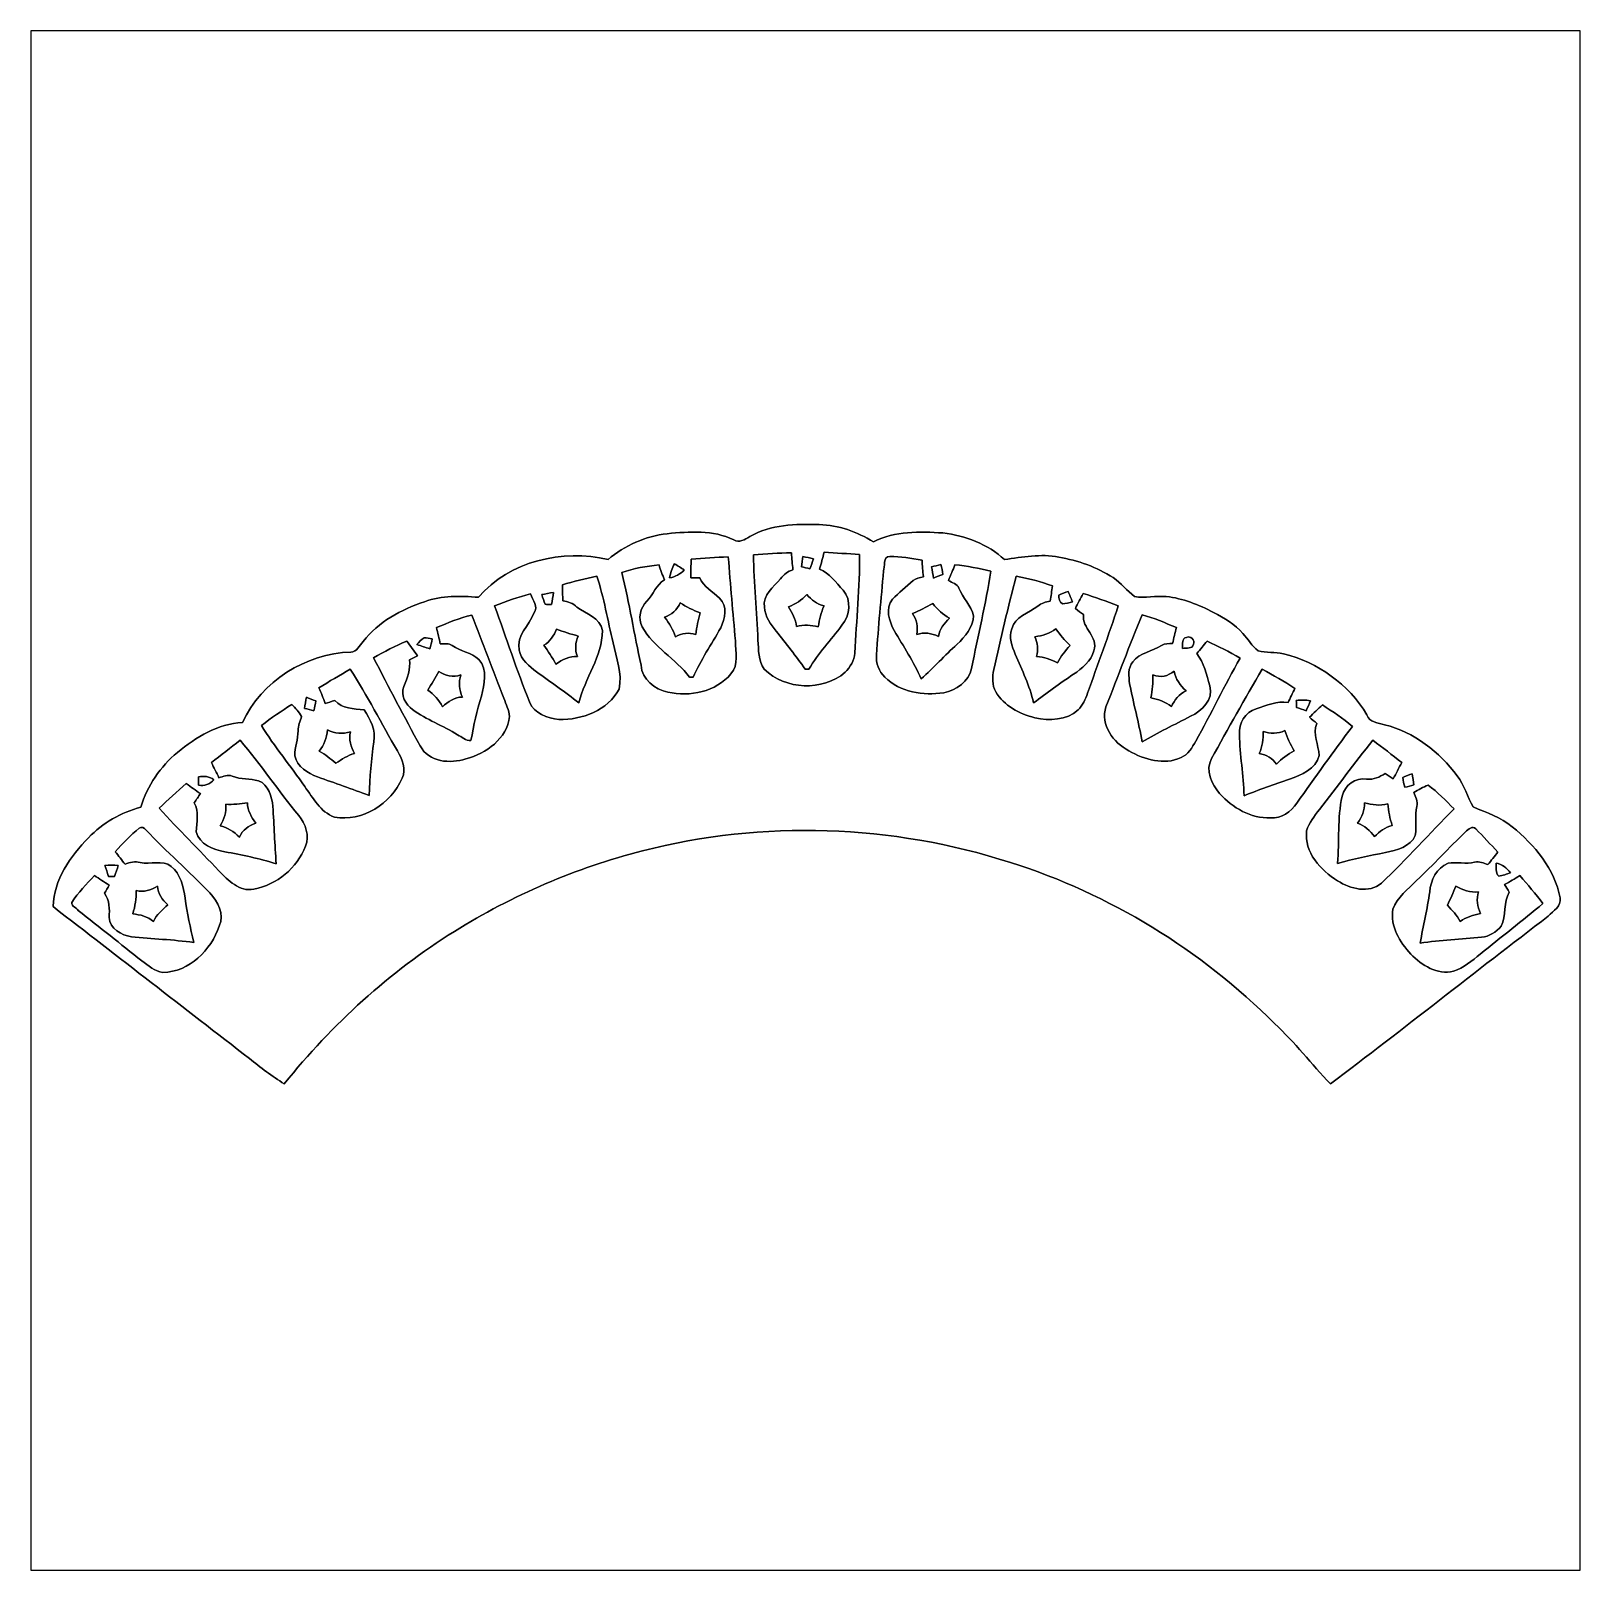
# Model space of a CAD drawing. Header units: centimetres. Extents: x -16.8 to 16.8, y -16.7 to 16.7.
import ezdxf

# ---------------------------------------------------------------- set-up
doc = ezdxf.new("R2010")
doc.units = ezdxf.units.CM
doc.header["$MEASUREMENT"] = 0
doc.layers.add('Layer 1', color=7, linetype='Continuous')

msp = doc.modelspace()

# ---------------------------------------------------------------- linework, layer by layer
at = {"layer": 'Layer 1', "color": 7}
for points, knots in [([(-16.77458, 16.66875), (-16.77458, 16.66875), (16.77458, 16.66875), (16.77458, 16.66875), (16.77458, 16.66875), (16.77458, 16.66875), (16.77458, -16.66875), (16.77458, -16.66875), (16.77458, -16.66875), (16.77458, -16.66875), (-16.77458, -16.66875), (-16.77458, -16.66875), (-16.77458, -16.66875), (-16.77458, -16.66875), (-16.77458, 16.66875), (-16.77458, 16.66875), (-16.77458, 16.66875), (-16.77458, 16.66875), (-16.77458, 16.66875), (-16.77458, 16.66875)], [0, 0, 0, 0, 0.16666667, 0.16666667, 0.16666667, 0.16666667, 0.33333333, 0.33333333, 0.33333333, 0.33333333, 0.5, 0.5, 0.5, 0.5, 0.66666667, 0.66666667, 0.66666667, 0.66666667, 1, 1, 1, 1]), ([(-1.20721, 5.71535), (-1.31269, 5.65961), (-1.43439, 5.56824), (-1.55399, 5.6448), (-1.55399, 5.6448), (-1.9999, 5.86669), (-2.5146, 5.82366), (-2.99473, 5.77921), (-2.99473, 5.77921), (-3.46393, 5.72206), (-3.91583, 5.52768), (-4.27426, 5.21935), (-4.27426, 5.21935), (-5.26133, 5.44618), (-6.41279, 5.19853), (-7.08343, 4.40196), (-7.08343, 4.40196), (-7.47324, 4.42948), (-7.87823, 4.44571), (-8.24971, 4.30495), (-8.24971, 4.30495), (-8.75206, 4.13456), (-9.25513, 3.87385), (-9.58039, 3.44205), (-9.58039, 3.44205), (-9.66223, 3.36303), (-9.71374, 3.21416), (-9.84779, 3.21663), (-9.84779, 3.21663), (-10.82322, 3.18276), (-11.7856, 2.58727), (-12.192, 1.68945), (-12.192, 1.68945), (-12.72893, 1.66652), (-13.19636, 1.37089), (-13.6017, 1.04316), (-13.6017, 1.04316), (-13.97247, 0.73413), (-14.25363, 0.32067), (-14.39651, -0.14146), (-14.39651, -0.14146), (-14.82196, -0.26388), (-15.22095, -0.48401), (-15.52787, -0.80574), (-15.52787, -0.80574), (-15.92192, -1.21038), (-16.28034, -1.71344), (-16.29728, -2.29835), (-16.29728, -2.29835), (-14.87805, -3.39337), (-13.46235, -4.49298), (-12.04348, -5.58835), (-12.04348, -5.58835), (-11.80148, -5.78379), (-11.55383, -5.97323), (-11.28889, -6.13692), (-11.28889, -6.13692), (-10.25172, -4.84681), (-9.01136, -3.71334), (-7.60483, -2.83704), (-7.60483, -2.83704), (-6.34753, -2.05211), (-4.96958, -1.45521), (-3.53201, -1.0922), (-3.53201, -1.0922), (-0.92251, -0.41769), (1.87537, -0.51823), (4.43865, -1.34232), (4.43865, -1.34232), (6.58954, -2.02353), (8.56721, -3.23744), (10.16071, -4.83235), (10.16071, -4.83235), (10.59744, -5.23593), (10.95869, -5.71077), (11.36897, -6.13974), (11.36897, -6.13974), (12.95365, -4.94418), (14.50904, -3.70911), (16.08737, -2.50472), (16.08737, -2.50472), (16.19462, -2.39536), (16.37982, -2.28776), (16.34137, -2.11138), (16.34137, -2.11138), (16.22989, -1.4799), (15.78751, -0.96273), (15.30562, -0.56797), (15.30562, -0.56797), (15.06255, -0.35913), (14.7507, -0.26564), (14.46354, -0.13794), (14.46354, -0.13794), (14.32948, 0.07549), (14.27339, 0.33267), (14.11711, 0.53516), (14.11711, 0.53516), (13.72235, 1.04881), (13.18472, 1.48872), (12.54231, 1.6383), (12.54231, 1.6383), (12.39802, 1.68487), (12.21811, 1.68628), (12.1606, 1.85596), (12.1606, 1.85596), (11.76831, 2.51989), (11.0931, 2.99085), (10.35085, 3.17888), (10.35085, 3.17888), (10.17094, 3.22792), (9.97902, 3.18841), (9.80228, 3.2445), (9.80228, 3.2445), (9.66646, 3.34186), (9.58709, 3.4992), (9.47067, 3.61597), (9.47067, 3.61597), (9.30416, 3.8227), (9.06674, 3.95111), (8.83708, 4.07423), (8.83708, 4.07423), (8.51606, 4.23827), (8.17562, 4.38185), (7.81332, 4.41748), (7.81332, 4.41748), (7.58578, 4.439), (7.35259, 4.37515), (7.12858, 4.41925), (7.12858, 4.41925), (6.96207, 4.54201), (6.83507, 4.71276), (6.66221, 4.82741), (6.66221, 4.82741), (6.30802, 5.05989), (5.8995, 5.19571), (5.48569, 5.27368), (5.48569, 5.27368), (5.09446, 5.34705), (4.69865, 5.27473), (4.31059, 5.21688), (4.31059, 5.21688), (3.94864, 5.55907), (3.46216, 5.72876), (2.97674, 5.79579), (2.97674, 5.79579), (2.47156, 5.82436), (1.93675, 5.83988), (1.47426, 5.60246), (1.47426, 5.60246), (1.11972, 5.81695), (0.7179, 5.96971), (0.29916, 5.97535), (0.29916, 5.97535), (-0.20743, 5.98946), (-0.75883, 5.98558), (-1.20721, 5.71535)], [0, 0, 0, 0, 0.025, 0.025, 0.025, 0.025, 0.05, 0.05, 0.05, 0.05, 0.075, 0.075, 0.075, 0.075, 0.1, 0.1, 0.1, 0.1, 0.125, 0.125, 0.125, 0.125, 0.15, 0.15, 0.15, 0.15, 0.175, 0.175, 0.175, 0.175, 0.2, 0.2, 0.2, 0.2, 0.225, 0.225, 0.225, 0.225, 0.25, 0.25, 0.25, 0.25, 0.275, 0.275, 0.275, 0.275, 0.3, 0.3, 0.3, 0.3, 0.325, 0.325, 0.325, 0.325, 0.35, 0.35, 0.35, 0.35, 0.375, 0.375, 0.375, 0.375, 0.4, 0.4, 0.4, 0.4, 0.425, 0.425, 0.425, 0.425, 0.45, 0.45, 0.45, 0.45, 0.475, 0.475, 0.475, 0.475, 0.5, 0.5, 0.5, 0.5, 0.525, 0.525, 0.525, 0.525, 0.55, 0.55, 0.55, 0.55, 0.575, 0.575, 0.575, 0.575, 0.6, 0.6, 0.6, 0.6, 0.625, 0.625, 0.625, 0.625, 0.65, 0.65, 0.65, 0.65, 0.675, 0.675, 0.675, 0.675, 0.7, 0.7, 0.7, 0.7, 0.725, 0.725, 0.725, 0.725, 0.75, 0.75, 0.75, 0.75, 0.775, 0.775, 0.775, 0.775, 0.8, 0.8, 0.8, 0.8, 0.825, 0.825, 0.825, 0.825, 0.85, 0.85, 0.85, 0.85, 0.875, 0.875, 0.875, 0.875, 0.9, 0.9, 0.9, 0.9, 0.925, 0.925, 0.925, 0.925, 0.95, 0.95, 0.95, 0.95, 1, 1, 1, 1]), ([(-1.12536, 5.31954), (-0.85302, 5.33823), (-0.57961, 5.36857), (-0.30586, 5.36152), (-0.30586, 5.36152), (-0.29845, 5.24157), (-0.28363, 5.11951), (-0.27411, 4.99886), (-0.27411, 4.99886), (-0.38206, 4.96394), (-0.47166, 4.89338), (-0.53904, 4.80342), (-0.53904, 4.80342), (-0.68263, 4.62245), (-0.94262, 4.4577), (-0.88653, 4.18571), (-0.88653, 4.18571), (-0.87806, 3.98604), (-0.75318, 3.81776), (-0.63535, 3.66642), (-0.63535, 3.66642), (-0.42192, 3.39584), (-0.20144, 3.1302), (-0.00776, 2.8448), (-0.00776, 2.8448), (0.0127, 2.84515), (0.05362, 2.84551), (0.07408, 2.84551), (0.07408, 2.84551), (0.2734, 3.19158), (0.55386, 3.47733), (0.78952, 3.79589), (0.78952, 3.79589), (0.96308, 4.00226), (1.00118, 4.34516), (0.81386, 4.5533), (0.81386, 4.5533), (0.65828, 4.72122), (0.52176, 4.91808), (0.30621, 5.01403), (0.30621, 5.01403), (0.33972, 5.13574), (0.37147, 5.25815), (0.40428, 5.37986), (0.40428, 5.37986), (0.66005, 5.3594), (0.91652, 5.3467), (1.17299, 5.33188), (1.17299, 5.33188), (1.17228, 4.61751), (1.10596, 3.9056), (1.06821, 3.19264), (1.06821, 3.19264), (1.05692, 3.03389), (0.96943, 2.88643), (0.8576, 2.77636), (0.8576, 2.77636), (0.37042, 2.36114), (-0.44027, 2.39395), (-0.89253, 2.84692), (-0.89253, 2.84692), (-1.02694, 3.02542), (-1.01177, 3.2639), (-1.03188, 3.47557), (-1.03188, 3.47557), (-1.04951, 4.09081), (-1.11831, 4.70359), (-1.12536, 5.31954)], [0, 0, 0, 0, 0.05555556, 0.05555556, 0.05555556, 0.05555556, 0.11111111, 0.11111111, 0.11111111, 0.11111111, 0.16666667, 0.16666667, 0.16666667, 0.16666667, 0.22222222, 0.22222222, 0.22222222, 0.22222222, 0.27777778, 0.27777778, 0.27777778, 0.27777778, 0.33333333, 0.33333333, 0.33333333, 0.33333333, 0.38888889, 0.38888889, 0.38888889, 0.38888889, 0.44444444, 0.44444444, 0.44444444, 0.44444444, 0.5, 0.5, 0.5, 0.5, 0.55555556, 0.55555556, 0.55555556, 0.55555556, 0.61111111, 0.61111111, 0.61111111, 0.61111111, 0.66666667, 0.66666667, 0.66666667, 0.66666667, 0.72222222, 0.72222222, 0.72222222, 0.72222222, 0.77777778, 0.77777778, 0.77777778, 0.77777778, 0.83333333, 0.83333333, 0.83333333, 0.83333333, 0.88888889, 0.88888889, 0.88888889, 0.88888889, 1, 1, 1, 1]), ([(-2.47615, 5.22534), (-2.20874, 5.24722), (-1.94063, 5.26556), (-1.67181, 5.27826), (-1.67181, 5.27826), (-1.62454, 4.67148), (-1.57339, 4.06471), (-1.51694, 3.45863), (-1.51694, 3.45863), (-1.51836, 3.22121), (-1.43581, 2.93934), (-1.61396, 2.74214), (-1.61396, 2.74214), (-1.93675, 2.35761), (-2.50754, 2.23555), (-2.98062, 2.34738), (-2.98062, 2.34738), (-3.26461, 2.41124), (-3.53589, 2.6229), (-3.562, 2.93017), (-3.562, 2.93017), (-3.70523, 3.59763), (-3.81811, 4.27214), (-3.97863, 4.93642), (-3.97863, 4.93642), (-3.72039, 5.03449), (-3.44417, 5.06801), (-3.17218, 5.10364), (-3.17218, 5.10364), (-3.13655, 4.99357), (-3.09633, 4.88527), (-3.05576, 4.77661), (-3.05576, 4.77661), (-3.23921, 4.67501), (-3.28965, 4.45699), (-3.43464, 4.31659), (-3.43464, 4.31659), (-3.58069, 4.17865), (-3.63326, 3.94406), (-3.53766, 3.76449), (-3.53766, 3.76449), (-3.29212, 3.31646), (-2.81058, 3.07587), (-2.51072, 2.66982), (-2.51072, 2.66982), (-2.49132, 2.66982), (-2.45181, 2.66982), (-2.43205, 2.66982), (-2.43205, 2.66982), (-2.26942, 3.04518), (-2.03694, 3.38349), (-1.83621, 3.73839), (-1.83621, 3.73839), (-1.74131, 3.93735), (-1.68169, 4.21076), (-1.86161, 4.3815), (-1.86161, 4.3815), (-2.00589, 4.53037), (-2.21262, 4.6228), (-2.29129, 4.82671), (-2.29129, 4.82671), (-2.35656, 4.82671), (-2.42182, 4.82529), (-2.48638, 4.82424), (-2.48638, 4.82424), (-2.48356, 4.95794), (-2.48038, 5.09164), (-2.47615, 5.22534)], [0, 0, 0, 0, 0.05555556, 0.05555556, 0.05555556, 0.05555556, 0.11111111, 0.11111111, 0.11111111, 0.11111111, 0.16666667, 0.16666667, 0.16666667, 0.16666667, 0.22222222, 0.22222222, 0.22222222, 0.22222222, 0.27777778, 0.27777778, 0.27777778, 0.27777778, 0.33333333, 0.33333333, 0.33333333, 0.33333333, 0.38888889, 0.38888889, 0.38888889, 0.38888889, 0.44444444, 0.44444444, 0.44444444, 0.44444444, 0.5, 0.5, 0.5, 0.5, 0.55555556, 0.55555556, 0.55555556, 0.55555556, 0.61111111, 0.61111111, 0.61111111, 0.61111111, 0.66666667, 0.66666667, 0.66666667, 0.66666667, 0.72222222, 0.72222222, 0.72222222, 0.72222222, 0.77777778, 0.77777778, 0.77777778, 0.77777778, 0.83333333, 0.83333333, 0.83333333, 0.83333333, 0.88888889, 0.88888889, 0.88888889, 0.88888889, 1, 1, 1, 1]), ([(-2.94252, 4.82247), (-2.92735, 4.93007), (-2.89137, 5.03273), (-2.83528, 5.12516), (-2.83528, 5.12516), (-2.76507, 5.08212), (-2.69522, 5.03872), (-2.62573, 4.99427), (-2.62573, 4.99427), (-2.71251, 4.9082), (-2.8194, 4.84434), (-2.94252, 4.82247)], [0, 0, 0, 0, 0.25, 0.25, 0.25, 0.25, 0.5, 0.5, 0.5, 0.5, 1, 1, 1, 1]), ([(-0.05609, 5.28391), (0.02081, 5.26874), (0.09772, 5.25216), (0.17427, 5.23381), (0.17427, 5.23381), (0.14887, 5.16149), (0.12241, 5.08952), (0.0949, 5.01791), (0.0949, 5.01791), (0.03281, 5.03343), (-0.02822, 5.04896), (-0.08961, 5.06448), (-0.08961, 5.06448), (-0.08114, 5.11951), (-0.06456, 5.22887), (-0.05609, 5.28391)], [0, 0, 0, 0, 0.2, 0.2, 0.2, 0.2, 0.4, 0.4, 0.4, 0.4, 0.6, 0.6, 0.6, 0.6, 1, 1, 1, 1]), ([(1.82316, 5.28602), (2.05881, 5.28779), (2.292, 5.24616), (2.52412, 5.20735), (2.52412, 5.20735), (2.53189, 5.08706), (2.54106, 4.96711), (2.55305, 4.84717), (2.55305, 4.84717), (2.47615, 4.82741), (2.38936, 4.82106), (2.32974, 4.7625), (2.32974, 4.7625), (2.18193, 4.62739), (2.02212, 4.50497), (1.88277, 4.36069), (1.88277, 4.36069), (1.72473, 4.15219), (1.80869, 3.88973), (1.92017, 3.68441), (1.92017, 3.68441), (2.1209, 3.33763), (2.34174, 3.00108), (2.50825, 2.6356), (2.50825, 2.6356), (2.77424, 2.8769), (3.0166, 3.14396), (3.28436, 3.38384), (3.28436, 3.38384), (3.4544, 3.54683), (3.63291, 3.75391), (3.64102, 4.0005), (3.64102, 4.0005), (3.58246, 4.22134), (3.41136, 4.39173), (3.32387, 4.60093), (3.32387, 4.60093), (3.28436, 4.69406), (3.17465, 4.71593), (3.09527, 4.76497), (3.09527, 4.76497), (3.14678, 4.87751), (3.19123, 4.99322), (3.23744, 5.10752), (3.23744, 5.10752), (3.49991, 5.07683), (3.76132, 5.03273), (4.01743, 4.96676), (4.01743, 4.96676), (3.90172, 4.2605), (3.73768, 3.56306), (3.59657, 2.86138), (3.59657, 2.86138), (3.54013, 2.57493), (3.26425, 2.39007), (2.99297, 2.33398), (2.99297, 2.33398), (2.54847, 2.26483), (2.05211, 2.3495), (1.71768, 2.67018), (1.71768, 2.67018), (1.59244, 2.80106), (1.5173, 2.97321), (1.53987, 3.15701), (1.53987, 3.15701), (1.57233, 3.76343), (1.64183, 4.36809), (1.68804, 4.97381), (1.68804, 4.97381), (1.73073, 5.05178), (1.66864, 5.29414), (1.82316, 5.28602)], [0, 0, 0, 0, 0.05263158, 0.05263158, 0.05263158, 0.05263158, 0.10526316, 0.10526316, 0.10526316, 0.10526316, 0.15789474, 0.15789474, 0.15789474, 0.15789474, 0.21052632, 0.21052632, 0.21052632, 0.21052632, 0.26315789, 0.26315789, 0.26315789, 0.26315789, 0.31578947, 0.31578947, 0.31578947, 0.31578947, 0.36842105, 0.36842105, 0.36842105, 0.36842105, 0.42105263, 0.42105263, 0.42105263, 0.42105263, 0.47368421, 0.47368421, 0.47368421, 0.47368421, 0.52631579, 0.52631579, 0.52631579, 0.52631579, 0.57894737, 0.57894737, 0.57894737, 0.57894737, 0.63157895, 0.63157895, 0.63157895, 0.63157895, 0.68421053, 0.68421053, 0.68421053, 0.68421053, 0.73684211, 0.73684211, 0.73684211, 0.73684211, 0.78947368, 0.78947368, 0.78947368, 0.78947368, 0.84210526, 0.84210526, 0.84210526, 0.84210526, 0.89473684, 0.89473684, 0.89473684, 0.89473684, 1, 1, 1, 1]), ([(2.73156, 5.06095), (2.79788, 5.07753), (2.8642, 5.09446), (2.93088, 5.11034), (2.93088, 5.11034), (2.94922, 5.04084), (2.96898, 4.97099), (2.97568, 4.89867), (2.97568, 4.89867), (2.92488, 4.87856), (2.82328, 4.83764), (2.77283, 4.81753), (2.77283, 4.81753), (2.76225, 4.87821), (2.74179, 4.99992), (2.73156, 5.06095)], [0, 0, 0, 0, 0.2, 0.2, 0.2, 0.2, 0.4, 0.4, 0.4, 0.4, 0.6, 0.6, 0.6, 0.6, 1, 1, 1, 1]), ([(-5.26627, 4.67501), (-5.01932, 4.74063), (-4.77097, 4.80378), (-4.52155, 4.86093), (-4.52155, 4.86093), (-4.35963, 4.39173), (-4.28837, 3.89678), (-4.1656, 3.41665), (-4.1656, 3.41665), (-4.10034, 3.08751), (-3.96064, 2.75378), (-4.03719, 2.41512), (-4.03719, 2.41512), (-4.27461, 1.94486), (-4.84258, 1.7466), (-5.34, 1.75295), (-5.34, 1.75295), (-5.58624, 1.78717), (-5.88222, 1.87713), (-5.9757, 2.13572), (-5.9757, 2.13572), (-6.25263, 2.81905), (-6.48053, 3.52213), (-6.73241, 4.21534), (-6.73241, 4.21534), (-6.47771, 4.31271), (-6.22265, 4.41219), (-5.9563, 4.47358), (-5.9563, 4.47358), (-5.91326, 4.34164), (-5.76898, 4.19453), (-5.88257, 4.06012), (-5.88257, 4.06012), (-5.9877, 3.79271), (-6.26286, 3.56941), (-6.20078, 3.2579), (-6.20078, 3.2579), (-6.1655, 3.04694), (-5.97782, 2.91183), (-5.82366, 2.78589), (-5.82366, 2.78589), (-5.51462, 2.56893), (-5.20806, 2.34809), (-4.90926, 2.11631), (-4.90926, 2.11631), (-4.77802, 2.65148), (-4.40267, 3.1175), (-4.39738, 3.68159), (-4.39738, 3.68159), (-4.45029, 3.95958), (-4.75227, 4.04036), (-4.94912, 4.19065), (-4.94912, 4.19065), (-5.03484, 4.27143), (-5.14491, 4.30601), (-5.25815, 4.3247), (-5.25815, 4.3247), (-5.25921, 4.44147), (-5.26203, 4.55895), (-5.26627, 4.67501)], [0, 0, 0, 0, 0.0625, 0.0625, 0.0625, 0.0625, 0.125, 0.125, 0.125, 0.125, 0.1875, 0.1875, 0.1875, 0.1875, 0.25, 0.25, 0.25, 0.25, 0.3125, 0.3125, 0.3125, 0.3125, 0.375, 0.375, 0.375, 0.375, 0.4375, 0.4375, 0.4375, 0.4375, 0.5, 0.5, 0.5, 0.5, 0.5625, 0.5625, 0.5625, 0.5625, 0.625, 0.625, 0.625, 0.625, 0.6875, 0.6875, 0.6875, 0.6875, 0.75, 0.75, 0.75, 0.75, 0.8125, 0.8125, 0.8125, 0.8125, 0.875, 0.875, 0.875, 0.875, 1, 1, 1, 1]), ([(4.56353, 4.86128), (4.82953, 4.80695), (5.09341, 4.74098), (5.34917, 4.64891), (5.34917, 4.64891), (5.33365, 4.53884), (5.31636, 4.42948), (5.30154, 4.31906), (5.30154, 4.31906), (5.20594, 4.29966), (5.10611, 4.27955), (5.03132, 4.2097), (5.03132, 4.2097), (4.83447, 4.05518), (4.53461, 3.99062), (4.46793, 3.71581), (4.46793, 3.71581), (4.39526, 3.53378), (4.47851, 3.34045), (4.54166, 3.16759), (4.54166, 3.16759), (4.69477, 2.8254), (4.85422, 2.48356), (4.93924, 2.11631), (4.93924, 2.11631), (5.2264, 2.32339), (5.50757, 2.53929), (5.80319, 2.73473), (5.80319, 2.73473), (5.99264, 2.85926), (6.18278, 3.01519), (6.24628, 3.24344), (6.24628, 3.24344), (6.35529, 3.54859), (5.97464, 3.72674), (6.02368, 4.02802), (6.02368, 4.02802), (5.96371, 4.06964), (5.90162, 4.10845), (5.84659, 4.15643), (5.84659, 4.15643), (5.88821, 4.27179), (5.95912, 4.37409), (6.01557, 4.48239), (6.01557, 4.48239), (6.27168, 4.40443), (6.52357, 4.31271), (6.77298, 4.21464), (6.77298, 4.21464), (6.56907, 3.57823), (6.32672, 2.95451), (6.11046, 2.32198), (6.11046, 2.32198), (6.06566, 2.19075), (6.00322, 2.06234), (5.90338, 1.96391), (5.90338, 1.96391), (5.65573, 1.73143), (5.28144, 1.72403), (4.96852, 1.79352), (4.96852, 1.79352), (4.63162, 1.87184), (4.30001, 2.05105), (4.11903, 2.35585), (4.11903, 2.35585), (4.03542, 2.50014), (4.04918, 2.67653), (4.07776, 2.83492), (4.07776, 2.83492), (4.22875, 3.51296), (4.38926, 4.18888), (4.56353, 4.86128)], [0, 0, 0, 0, 0.05263158, 0.05263158, 0.05263158, 0.05263158, 0.10526316, 0.10526316, 0.10526316, 0.10526316, 0.15789474, 0.15789474, 0.15789474, 0.15789474, 0.21052632, 0.21052632, 0.21052632, 0.21052632, 0.26315789, 0.26315789, 0.26315789, 0.26315789, 0.31578947, 0.31578947, 0.31578947, 0.31578947, 0.36842105, 0.36842105, 0.36842105, 0.36842105, 0.42105263, 0.42105263, 0.42105263, 0.42105263, 0.47368421, 0.47368421, 0.47368421, 0.47368421, 0.52631579, 0.52631579, 0.52631579, 0.52631579, 0.57894737, 0.57894737, 0.57894737, 0.57894737, 0.63157895, 0.63157895, 0.63157895, 0.63157895, 0.68421053, 0.68421053, 0.68421053, 0.68421053, 0.73684211, 0.73684211, 0.73684211, 0.73684211, 0.78947368, 0.78947368, 0.78947368, 0.78947368, 0.84210526, 0.84210526, 0.84210526, 0.84210526, 0.89473684, 0.89473684, 0.89473684, 0.89473684, 1, 1, 1, 1]), ([(-5.71253, 4.46052), (-5.62857, 4.47746), (-5.54426, 4.49333), (-5.45959, 4.50744), (-5.45959, 4.50744), (-5.46841, 4.41995), (-5.48181, 4.33282), (-5.49804, 4.24603), (-5.49804, 4.24603), (-5.53332, 4.24674), (-5.60352, 4.24815), (-5.6388, 4.24921), (-5.6388, 4.24921), (-5.6642, 4.31941), (-5.68889, 4.38997), (-5.71253, 4.46052)], [0, 0, 0, 0, 0.2, 0.2, 0.2, 0.2, 0.4, 0.4, 0.4, 0.4, 0.6, 0.6, 0.6, 0.6, 1, 1, 1, 1]), ([(-0.36795, 4.19664), (-0.21696, 4.2545), (-0.0822, 4.34305), (0.02611, 4.46264), (0.02611, 4.46264), (0.12735, 4.34763), (0.24589, 4.24921), (0.40287, 4.21887), (0.40287, 4.21887), (0.33443, 4.07564), (0.29986, 3.92112), (0.27728, 3.76449), (0.27728, 3.76449), (0.12171, 3.80189), (-0.03916, 3.80965), (-0.19473, 3.76978), (-0.19473, 3.76978), (-0.21696, 3.92571), (-0.28187, 4.06753), (-0.36795, 4.19664)], [0, 0, 0, 0, 0.16666667, 0.16666667, 0.16666667, 0.16666667, 0.33333333, 0.33333333, 0.33333333, 0.33333333, 0.5, 0.5, 0.5, 0.5, 0.66666667, 0.66666667, 0.66666667, 0.66666667, 1, 1, 1, 1]), ([(5.48358, 4.44782), (5.53438, 4.46864), (5.63598, 4.50991), (5.68678, 4.53073), (5.68678, 4.53073), (5.71959, 4.45452), (5.75204, 4.37833), (5.78379, 4.30142), (5.78379, 4.30142), (5.71147, 4.28272), (5.63845, 4.2612), (5.56331, 4.25873), (5.56331, 4.25873), (5.50122, 4.30107), (5.47829, 4.37586), (5.48358, 4.44782)], [0, 0, 0, 0, 0.2, 0.2, 0.2, 0.2, 0.4, 0.4, 0.4, 0.4, 0.6, 0.6, 0.6, 0.6, 1, 1, 1, 1]), ([(-2.71251, 4.28308), (-2.57951, 4.19029), (-2.43346, 4.12221), (-2.28141, 4.06612), (-2.28141, 4.06612), (-2.32833, 3.91301), (-2.35091, 3.75461), (-2.37596, 3.59692), (-2.37596, 3.59692), (-2.52483, 3.64419), (-2.68041, 3.62797), (-2.81517, 3.54824), (-2.81517, 3.54824), (-2.87126, 3.70064), (-2.94887, 3.84175), (-3.05118, 3.96769), (-3.05118, 3.96769), (-2.89595, 4.02096), (-2.77813, 4.13385), (-2.71251, 4.28308)], [0, 0, 0, 0, 0.16666667, 0.16666667, 0.16666667, 0.16666667, 0.33333333, 0.33333333, 0.33333333, 0.33333333, 0.5, 0.5, 0.5, 0.5, 0.66666667, 0.66666667, 0.66666667, 0.66666667, 1, 1, 1, 1]), ([(2.31563, 4.05342), (2.47191, 4.10563), (2.61091, 4.19382), (2.75696, 4.26649), (2.75696, 4.26649), (2.86032, 4.14126), (2.97427, 4.02449), (3.12103, 3.94864), (3.12103, 3.94864), (3.00531, 3.84246), (2.90513, 3.71828), (2.88149, 3.55529), (2.88149, 3.55529), (2.73262, 3.62726), (2.56716, 3.64596), (2.40841, 3.59692), (2.40841, 3.59692), (2.43805, 3.75779), (2.41476, 3.92007), (2.31563, 4.05342)], [0, 0, 0, 0, 0.16666667, 0.16666667, 0.16666667, 0.16666667, 0.33333333, 0.33333333, 0.33333333, 0.33333333, 0.5, 0.5, 0.5, 0.5, 0.66666667, 0.66666667, 0.66666667, 0.66666667, 1, 1, 1, 1]), ([(-7.99465, 3.74721), (-7.74277, 3.84634), (-7.49406, 3.95605), (-7.22912, 4.01673), (-7.22912, 4.01673), (-6.99347, 3.41701), (-6.76593, 2.81446), (-6.53062, 2.21474), (-6.53062, 2.21474), (-6.49217, 2.08386), (-6.42232, 1.95721), (-6.40856, 1.81928), (-6.40856, 1.81928), (-6.46183, 1.33985), (-6.92009, 1.016), (-7.35542, 0.90029), (-7.35542, 0.90029), (-7.6902, 0.79269), (-8.16681, 0.82691), (-8.34214, 1.18181), (-8.34214, 1.18181), (-8.69244, 1.8101), (-9.02406, 2.44934), (-9.3532, 3.08963), (-9.3532, 3.08963), (-9.12248, 3.22721), (-8.88012, 3.34469), (-8.63494, 3.4544), (-8.63494, 3.4544), (-8.55804, 3.34821), (-8.47901, 3.24238), (-8.40281, 3.13514), (-8.40281, 3.13514), (-8.45996, 3.10656), (-8.51676, 3.07834), (-8.57356, 3.04976), (-8.57356, 3.04976), (-8.55133, 2.84656), (-8.62753, 2.65642), (-8.69597, 2.4698), (-8.69597, 2.4698), (-8.77958, 2.27824), (-8.65576, 2.08386), (-8.51076, 1.9685), (-8.51076, 1.9685), (-8.20773, 1.74907), (-7.85036, 1.62313), (-7.53639, 1.42028), (-7.53639, 1.42028), (-7.44467, 1.38112), (-7.35753, 1.28588), (-7.24747, 1.30316), (-7.24747, 1.30316), (-7.1822, 1.62525), (-7.11764, 1.94804), (-7.01957, 2.26201), (-7.01957, 2.26201), (-6.95149, 2.51848), (-6.8834, 2.83175), (-7.07143, 3.05364), (-7.07143, 3.05364), (-7.23688, 3.20075), (-7.46972, 3.23039), (-7.64928, 3.35527), (-7.64928, 3.35527), (-7.72407, 3.41454), (-7.82179, 3.39372), (-7.90893, 3.39302), (-7.90893, 3.39302), (-7.93503, 3.5119), (-7.96572, 3.62903), (-7.99465, 3.74721)], [0, 0, 0, 0, 0.05263158, 0.05263158, 0.05263158, 0.05263158, 0.10526316, 0.10526316, 0.10526316, 0.10526316, 0.15789474, 0.15789474, 0.15789474, 0.15789474, 0.21052632, 0.21052632, 0.21052632, 0.21052632, 0.26315789, 0.26315789, 0.26315789, 0.26315789, 0.31578947, 0.31578947, 0.31578947, 0.31578947, 0.36842105, 0.36842105, 0.36842105, 0.36842105, 0.42105263, 0.42105263, 0.42105263, 0.42105263, 0.47368421, 0.47368421, 0.47368421, 0.47368421, 0.52631579, 0.52631579, 0.52631579, 0.52631579, 0.57894737, 0.57894737, 0.57894737, 0.57894737, 0.63157895, 0.63157895, 0.63157895, 0.63157895, 0.68421053, 0.68421053, 0.68421053, 0.68421053, 0.73684211, 0.73684211, 0.73684211, 0.73684211, 0.78947368, 0.78947368, 0.78947368, 0.78947368, 0.84210526, 0.84210526, 0.84210526, 0.84210526, 0.89473684, 0.89473684, 0.89473684, 0.89473684, 1, 1, 1, 1]), ([(-5.3915, 3.71052), (-5.23804, 3.65372), (-5.08176, 3.60574), (-4.92372, 3.562), (-4.92372, 3.562), (-4.97911, 3.41877), (-5.00698, 3.26496), (-4.93501, 3.12173), (-4.93501, 3.12173), (-5.10963, 3.12879), (-5.2645, 3.05082), (-5.40456, 2.95663), (-5.40456, 2.95663), (-5.48711, 3.09457), (-5.57495, 3.22862), (-5.6642, 3.36127), (-5.6642, 3.36127), (-5.53967, 3.4484), (-5.44618, 3.5687), (-5.3915, 3.71052)], [0, 0, 0, 0, 0.16666667, 0.16666667, 0.16666667, 0.16666667, 0.33333333, 0.33333333, 0.33333333, 0.33333333, 0.5, 0.5, 0.5, 0.5, 0.66666667, 0.66666667, 0.66666667, 0.66666667, 1, 1, 1, 1]), ([(4.96711, 3.54859), (5.13362, 3.5627), (5.28814, 3.6255), (5.42466, 3.71863), (5.42466, 3.71863), (5.51286, 3.5874), (5.61446, 3.46604), (5.72876, 3.35598), (5.72876, 3.35598), (5.62645, 3.24026), (5.52662, 3.12138), (5.45536, 2.98344), (5.45536, 2.98344), (5.31354, 3.05153), (5.16537, 3.1115), (5.00592, 3.12138), (5.00592, 3.12138), (5.04543, 3.26531), (5.0292, 3.41383), (4.96711, 3.54859)], [0, 0, 0, 0, 0.16666667, 0.16666667, 0.16666667, 0.16666667, 0.33333333, 0.33333333, 0.33333333, 0.33333333, 0.5, 0.5, 0.5, 0.5, 0.66666667, 0.66666667, 0.66666667, 0.66666667, 1, 1, 1, 1]), ([(7.28909, 4.02237), (7.54627, 3.95605), (7.78757, 3.84457), (8.0331, 3.74615), (8.0331, 3.74615), (8.00664, 3.63044), (7.97701, 3.51543), (7.94914, 3.40007), (7.94914, 3.40007), (7.86906, 3.39937), (7.78369, 3.40501), (7.71349, 3.3588), (7.71349, 3.3588), (7.50711, 3.23462), (7.2457, 3.20005), (7.08625, 3.0039), (7.08625, 3.0039), (6.98041, 2.87267), (6.99946, 2.6857), (7.02063, 2.52977), (7.02063, 2.52977), (7.10071, 2.10679), (7.21607, 1.69192), (7.29403, 1.26859), (7.29403, 1.26859), (7.63376, 1.47038), (7.98865, 1.64465), (8.34108, 1.82316), (8.34108, 1.82316), (8.58732, 1.93887), (8.84132, 2.1844), (8.75594, 2.48356), (8.75594, 2.48356), (8.68504, 2.72556), (8.63247, 2.98203), (8.47407, 3.18594), (8.47407, 3.18594), (8.55169, 3.27237), (8.62471, 3.36233), (8.69668, 3.45334), (8.69668, 3.45334), (8.93762, 3.33657), (9.18104, 3.22227), (9.41211, 3.08539), (9.41211, 3.08539), (9.07909, 2.49202), (8.7817, 1.8796), (8.45256, 1.28411), (8.45256, 1.28411), (8.36965, 1.15111), (8.28992, 0.99166), (8.13541, 0.92992), (8.13541, 0.92992), (7.7664, 0.75565), (7.33884, 0.88724), (7.0037, 1.07597), (7.0037, 1.07597), (6.67491, 1.25413), (6.3694, 1.63583), (6.50804, 2.02812), (6.50804, 2.02812), (6.77192, 2.69134), (7.01569, 3.36303), (7.28909, 4.02237)], [0, 0, 0, 0, 0.05882353, 0.05882353, 0.05882353, 0.05882353, 0.11764706, 0.11764706, 0.11764706, 0.11764706, 0.17647059, 0.17647059, 0.17647059, 0.17647059, 0.23529412, 0.23529412, 0.23529412, 0.23529412, 0.29411765, 0.29411765, 0.29411765, 0.29411765, 0.35294118, 0.35294118, 0.35294118, 0.35294118, 0.41176471, 0.41176471, 0.41176471, 0.41176471, 0.47058824, 0.47058824, 0.47058824, 0.47058824, 0.52941176, 0.52941176, 0.52941176, 0.52941176, 0.58823529, 0.58823529, 0.58823529, 0.58823529, 0.64705882, 0.64705882, 0.64705882, 0.64705882, 0.70588235, 0.70588235, 0.70588235, 0.70588235, 0.76470588, 0.76470588, 0.76470588, 0.76470588, 0.82352941, 0.82352941, 0.82352941, 0.82352941, 0.88235294, 0.88235294, 0.88235294, 0.88235294, 1, 1, 1, 1]), ([(-8.26206, 3.52672), (-8.20138, 3.52707), (-8.14176, 3.51155), (-8.08214, 3.49991), (-8.08214, 3.49991), (-8.10048, 3.42829), (-8.11883, 3.35668), (-8.13753, 3.28507), (-8.13753, 3.28507), (-8.23172, 3.31576), (-8.32273, 3.34469), (-8.41481, 3.37855), (-8.41481, 3.37855), (-8.36718, 3.43076), (-8.32344, 3.48933), (-8.26206, 3.52672)], [0, 0, 0, 0, 0.2, 0.2, 0.2, 0.2, 0.4, 0.4, 0.4, 0.4, 0.6, 0.6, 0.6, 0.6, 1, 1, 1, 1]), ([(8.25112, 3.53166), (8.33931, 3.57681), (8.44479, 3.47133), (8.39999, 3.38279), (8.39999, 3.38279), (8.38482, 3.27166), (8.24936, 3.31329), (8.16434, 3.296), (8.16434, 3.296), (8.17845, 3.3842), (8.13964, 3.51684), (8.25112, 3.53166)], [0, 0, 0, 0, 0.25, 0.25, 0.25, 0.25, 0.5, 0.5, 0.5, 0.5, 1, 1, 1, 1]), ([(-10.53712, 2.44299), (-10.31346, 2.57986), (-10.08803, 2.71427), (-9.85979, 2.84409), (-9.85979, 2.84409), (-9.48831, 2.27259), (-9.18139, 1.66299), (-8.83991, 1.0735), (-8.83991, 1.0735), (-8.73266, 0.90276), (-8.64517, 0.67733), (-8.73372, 0.48048), (-8.73372, 0.48048), (-8.9729, -0.06879), (-9.59485, -0.47061), (-10.20233, -0.35878), (-10.20233, -0.35878), (-10.51031, -0.24765), (-10.662, 0.05574), (-10.84509, 0.30233), (-10.84509, 0.30233), (-11.14884, 0.75001), (-11.50303, 1.16346), (-11.78489, 1.62595), (-11.78489, 1.62595), (-11.57217, 1.78717), (-11.35168, 1.93781), (-11.12626, 2.08068), (-11.12626, 2.08068), (-11.05359, 1.99672), (-10.96504, 1.92158), (-10.91424, 1.82139), (-10.91424, 1.82139), (-10.94423, 1.71909), (-10.9922, 1.61996), (-10.98832, 1.51059), (-10.98832, 1.51059), (-10.98973, 1.32821), (-11.06558, 1.15288), (-11.05817, 0.97049), (-11.05817, 0.97049), (-11.01831, 0.72708), (-10.77524, 0.59231), (-10.56675, 0.51118), (-10.56675, 0.51118), (-10.19457, 0.37782), (-9.81992, 0.24941), (-9.44986, 0.10971), (-9.44986, 0.10971), (-9.44386, 0.49848), (-9.39976, 0.88406), (-9.35214, 1.26929), (-9.35214, 1.26929), (-9.29958, 1.52224), (-9.42093, 1.76177), (-9.55957, 1.96321), (-9.55957, 1.96321), (-9.78076, 1.98896), (-10.03441, 1.98508), (-10.19704, 2.16394), (-10.19704, 2.16394), (-10.26654, 2.14348), (-10.33568, 2.12196), (-10.40483, 2.10079), (-10.40483, 2.10079), (-10.44399, 2.21686), (-10.49091, 2.32974), (-10.53712, 2.44299)], [0, 0, 0, 0, 0.05555556, 0.05555556, 0.05555556, 0.05555556, 0.11111111, 0.11111111, 0.11111111, 0.11111111, 0.16666667, 0.16666667, 0.16666667, 0.16666667, 0.22222222, 0.22222222, 0.22222222, 0.22222222, 0.27777778, 0.27777778, 0.27777778, 0.27777778, 0.33333333, 0.33333333, 0.33333333, 0.33333333, 0.38888889, 0.38888889, 0.38888889, 0.38888889, 0.44444444, 0.44444444, 0.44444444, 0.44444444, 0.5, 0.5, 0.5, 0.5, 0.55555556, 0.55555556, 0.55555556, 0.55555556, 0.61111111, 0.61111111, 0.61111111, 0.61111111, 0.66666667, 0.66666667, 0.66666667, 0.66666667, 0.72222222, 0.72222222, 0.72222222, 0.72222222, 0.77777778, 0.77777778, 0.77777778, 0.77777778, 0.83333333, 0.83333333, 0.83333333, 0.83333333, 0.88888889, 0.88888889, 0.88888889, 0.88888889, 1, 1, 1, 1]), ([(-7.9442, 2.79753), (-7.8038, 2.69346), (-7.63235, 2.65994), (-7.46584, 2.71992), (-7.46584, 2.71992), (-7.51381, 2.5594), (-7.50464, 2.39254), (-7.4295, 2.2419), (-7.4295, 2.2419), (-7.6013, 2.23273), (-7.74312, 2.14313), (-7.86412, 2.03094), (-7.86412, 2.03094), (-7.93503, 2.17911), (-8.04474, 2.30188), (-8.18162, 2.39183), (-8.18162, 2.39183), (-8.09625, 2.52377), (-8.01864, 2.65994), (-7.9442, 2.79753)], [0, 0, 0, 0, 0.16666667, 0.16666667, 0.16666667, 0.16666667, 0.33333333, 0.33333333, 0.33333333, 0.33333333, 0.5, 0.5, 0.5, 0.5, 0.66666667, 0.66666667, 0.66666667, 0.66666667, 1, 1, 1, 1]), ([(7.52404, 2.71886), (7.68562, 2.65783), (7.85072, 2.6924), (7.98371, 2.79929), (7.98371, 2.79929), (8.01229, 2.62714), (8.12024, 2.49308), (8.24089, 2.37631), (8.24089, 2.37631), (8.0966, 2.30293), (7.9883, 2.18299), (7.92692, 2.03376), (7.92692, 2.03376), (7.79709, 2.13995), (7.6387, 2.19287), (7.47607, 2.22532), (7.47607, 2.22532), (7.51946, 2.38619), (7.52334, 2.55341), (7.52404, 2.71886)], [0, 0, 0, 0, 0.16666667, 0.16666667, 0.16666667, 0.16666667, 0.33333333, 0.33333333, 0.33333333, 0.33333333, 0.5, 0.5, 0.5, 0.5, 0.66666667, 0.66666667, 0.66666667, 0.66666667, 1, 1, 1, 1]), ([(9.89224, 2.84374), (10.12931, 2.70722), (10.37308, 2.58128), (10.59991, 2.42746), (10.59991, 2.42746), (10.54629, 2.32692), (10.49726, 2.22426), (10.45069, 2.12055), (10.45069, 2.12055), (10.21186, 2.16218), (9.98255, 2.05528), (9.76066, 1.98296), (9.76066, 1.98296), (9.52218, 1.92017), (9.37577, 1.66864), (9.40259, 1.42981), (9.40259, 1.42981), (9.39835, 0.98566), (9.49537, 0.54857), (9.49748, 0.10442), (9.49748, 0.10442), (9.8231, 0.22931), (10.14695, 0.35772), (10.48103, 0.45932), (10.48103, 0.45932), (10.74279, 0.55457), (11.04759, 0.67804), (11.12591, 0.97543), (11.12591, 0.97543), (11.11779, 1.20932), (10.96927, 1.43827), (11.07793, 1.66899), (11.07793, 1.66899), (11.02254, 1.71344), (10.96716, 1.7586), (10.91283, 1.80375), (10.91283, 1.80375), (11.00702, 1.89265), (11.10156, 1.98155), (11.19646, 2.07045), (11.19646, 2.07045), (11.41801, 1.92193), (11.6459, 1.78047), (11.84522, 1.60196), (11.84522, 1.60196), (11.43, 1.05939), (11.03912, 0.49848), (10.64013, -0.05609), (10.64013, -0.05609), (10.51066, -0.23742), (10.30958, -0.40252), (10.07216, -0.375), (10.07216, -0.375), (9.64212, -0.39723), (9.2516, -0.15416), (8.96937, 0.14993), (8.96937, 0.14993), (8.80427, 0.35031), (8.65152, 0.65723), (8.7944, 0.90664), (8.7944, 0.90664), (9.15317, 1.5561), (9.51089, 2.20768), (9.89224, 2.84374)], [0, 0, 0, 0, 0.05882353, 0.05882353, 0.05882353, 0.05882353, 0.11764706, 0.11764706, 0.11764706, 0.11764706, 0.17647059, 0.17647059, 0.17647059, 0.17647059, 0.23529412, 0.23529412, 0.23529412, 0.23529412, 0.29411765, 0.29411765, 0.29411765, 0.29411765, 0.35294118, 0.35294118, 0.35294118, 0.35294118, 0.41176471, 0.41176471, 0.41176471, 0.41176471, 0.47058824, 0.47058824, 0.47058824, 0.47058824, 0.52941176, 0.52941176, 0.52941176, 0.52941176, 0.58823529, 0.58823529, 0.58823529, 0.58823529, 0.64705882, 0.64705882, 0.64705882, 0.64705882, 0.70588235, 0.70588235, 0.70588235, 0.70588235, 0.76470588, 0.76470588, 0.76470588, 0.76470588, 0.82352941, 0.82352941, 0.82352941, 0.82352941, 0.88235294, 0.88235294, 0.88235294, 0.88235294, 1, 1, 1, 1]), ([(-10.80911, 2.23802), (-10.75866, 2.21791), (-10.65706, 2.17699), (-10.60626, 2.15688), (-10.60626, 2.15688), (-10.61297, 2.08492), (-10.63272, 2.01507), (-10.65107, 1.94522), (-10.65107, 1.94522), (-10.71774, 1.9618), (-10.78406, 1.97803), (-10.85039, 1.99461), (-10.85039, 1.99461), (-10.84016, 2.05564), (-10.81969, 2.17734), (-10.80911, 2.23802)], [0, 0, 0, 0, 0.2, 0.2, 0.2, 0.2, 0.4, 0.4, 0.4, 0.4, 0.6, 0.6, 0.6, 0.6, 1, 1, 1, 1]), ([(10.63025, 2.16782), (10.7315, 2.17664), (10.83416, 2.17699), (10.93541, 2.16112), (10.93541, 2.16112), (10.90577, 2.08774), (10.87543, 2.01507), (10.84439, 1.94239), (10.84439, 1.94239), (10.77383, 1.96638), (10.70434, 1.99108), (10.63484, 2.01612), (10.63484, 2.01612), (10.63378, 2.05387), (10.63131, 2.12972), (10.63025, 2.16782)], [0, 0, 0, 0, 0.2, 0.2, 0.2, 0.2, 0.4, 0.4, 0.4, 0.4, 0.6, 0.6, 0.6, 0.6, 1, 1, 1, 1]), ([(-10.35332, 1.52823), (-10.19739, 1.4478), (-10.02312, 1.44145), (-9.85555, 1.48484), (-9.85555, 1.48484), (-9.89648, 1.32151), (-9.84603, 1.16276), (-9.76665, 1.01953), (-9.76665, 1.01953), (-9.91729, 0.98072), (-10.04111, 0.88583), (-10.17305, 0.80892), (-10.17305, 0.80892), (-10.28735, 0.90135), (-10.39883, 0.99801), (-10.53112, 1.06504), (-10.53112, 1.06504), (-10.42917, 1.20086), (-10.36602, 1.35855), (-10.35332, 1.52823)], [0, 0, 0, 0, 0.16666667, 0.16666667, 0.16666667, 0.16666667, 0.33333333, 0.33333333, 0.33333333, 0.33333333, 0.5, 0.5, 0.5, 0.5, 0.66666667, 0.66666667, 0.66666667, 0.66666667, 1, 1, 1, 1]), ([(9.90988, 1.49437), (10.06581, 1.44463), (10.23126, 1.44216), (10.38154, 1.51306), (10.38154, 1.51306), (10.43199, 1.36031), (10.50325, 1.21532), (10.58404, 1.07633), (10.58404, 1.07633), (10.44081, 1.00154), (10.31134, 0.90523), (10.20092, 0.78705), (10.20092, 0.78705), (10.11167, 0.91264), (9.98149, 0.99554), (9.82909, 1.01847), (9.82909, 1.01847), (9.89259, 1.16911), (9.92399, 1.33068), (9.90988, 1.49437)], [0, 0, 0, 0, 0.16666667, 0.16666667, 0.16666667, 0.16666667, 0.33333333, 0.33333333, 0.33333333, 0.33333333, 0.5, 0.5, 0.5, 0.5, 0.66666667, 0.66666667, 0.66666667, 0.66666667, 1, 1, 1, 1]), ([(-12.86722, 0.82127), (-12.65978, 0.98319), (-12.44988, 1.14124), (-12.24527, 1.30598), (-12.24527, 1.30598), (-11.80112, 0.77929), (-11.41166, 0.2099), (-10.97668, -0.32385), (-10.97668, -0.32385), (-10.83028, -0.50553), (-10.73115, -0.76341), (-10.82922, -0.99025), (-10.82922, -0.99025), (-11.00843, -1.46368), (-11.44799, -1.82704), (-11.94611, -1.91805), (-11.94611, -1.91805), (-12.26644, -1.9872), (-12.50209, -1.72367), (-12.70635, -1.52365), (-12.70635, -1.52365), (-13.13286, -1.0668), (-13.57912, -0.62865), (-13.99999, -0.16651), (-13.99999, -0.16651), (-13.80913, 0.01693), (-13.60911, 0.19085), (-13.41085, 0.36654), (-13.41085, 0.36654), (-13.3096, 0.29281), (-13.20835, 0.22049), (-13.10605, 0.14817), (-13.10605, 0.14817), (-13.14944, 0.0829), (-13.19318, 0.01764), (-13.23728, -0.04763), (-13.23728, -0.04763), (-13.12263, -0.24306), (-13.19601, -0.46708), (-13.19495, -0.67733), (-13.19495, -0.67733), (-13.1251, -0.95003), (-12.827, -1.06927), (-12.57688, -1.11019), (-12.57688, -1.11019), (-12.20294, -1.18145), (-11.82899, -1.25589), (-11.46493, -1.36843), (-11.46493, -1.36843), (-11.4935, -0.95497), (-11.50902, -0.54081), (-11.53724, -0.12771), (-11.53724, -0.12771), (-11.55488, 0.0829), (-11.62861, 0.34149), (-11.84522, 0.42792), (-11.84522, 0.42792), (-12.03254, 0.47378), (-12.23257, 0.45438), (-12.41425, 0.52705), (-12.41425, 0.52705), (-12.51091, 0.56938), (-12.60969, 0.51999), (-12.70282, 0.49318), (-12.70282, 0.49318), (-12.75398, 0.60431), (-12.81148, 0.71261), (-12.86722, 0.82127)], [0, 0, 0, 0, 0.05555556, 0.05555556, 0.05555556, 0.05555556, 0.11111111, 0.11111111, 0.11111111, 0.11111111, 0.16666667, 0.16666667, 0.16666667, 0.16666667, 0.22222222, 0.22222222, 0.22222222, 0.22222222, 0.27777778, 0.27777778, 0.27777778, 0.27777778, 0.33333333, 0.33333333, 0.33333333, 0.33333333, 0.38888889, 0.38888889, 0.38888889, 0.38888889, 0.44444444, 0.44444444, 0.44444444, 0.44444444, 0.5, 0.5, 0.5, 0.5, 0.55555556, 0.55555556, 0.55555556, 0.55555556, 0.61111111, 0.61111111, 0.61111111, 0.61111111, 0.66666667, 0.66666667, 0.66666667, 0.66666667, 0.72222222, 0.72222222, 0.72222222, 0.72222222, 0.77777778, 0.77777778, 0.77777778, 0.77777778, 0.83333333, 0.83333333, 0.83333333, 0.83333333, 0.88888889, 0.88888889, 0.88888889, 0.88888889, 1, 1, 1, 1]), ([(11.12979, -0.19403), (11.51996, 0.30233), (11.88932, 0.81421), (12.2876, 1.30422), (12.2876, 1.30422), (12.49927, 1.14794), (12.70564, 0.98496), (12.91308, 0.82303), (12.91308, 0.82303), (12.85381, 0.70414), (12.79102, 0.58702), (12.72963, 0.46884), (12.72963, 0.46884), (12.67107, 0.50906), (12.61251, 0.54892), (12.5536, 0.58737), (12.5536, 0.58737), (12.43401, 0.51082), (12.30312, 0.44203), (12.15355, 0.46496), (12.15355, 0.46496), (11.90519, 0.50694), (11.67624, 0.32703), (11.62085, 0.09243), (11.62085, 0.09243), (11.51925, -0.38523), (11.56511, -0.87877), (11.52172, -1.36313), (11.52172, -1.36313), (11.86392, -1.26294), (12.21317, -1.19133), (12.56418, -1.12995), (12.56418, -1.12995), (12.80195, -1.07421), (13.09687, -1.00542), (13.20765, -0.75812), (13.20765, -0.75812), (13.24363, -0.55033), (13.1886, -0.33443), (13.23834, -0.12665), (13.23834, -0.12665), (13.26974, -0.01976), (13.20976, 0.07902), (13.17237, 0.17463), (13.17237, 0.17463), (13.27538, 0.22931), (13.37522, 0.29316), (13.48564, 0.33373), (13.48564, 0.33373), (13.68919, 0.18203), (13.86593, -0.00176), (14.0462, -0.18027), (14.0462, -0.18027), (13.51739, -0.71014), (13.02314, -1.27529), (12.47634, -1.78717), (12.47634, -1.78717), (12.20823, -2.02459), (11.79689, -1.91206), (11.52454, -1.74131), (11.52454, -1.74131), (11.15766, -1.51412), (10.79606, -1.12183), (10.85356, -0.65687), (10.85356, -0.65687), (10.9026, -0.4826), (11.02431, -0.33796), (11.12979, -0.19403)], [0, 0, 0, 0, 0.05555556, 0.05555556, 0.05555556, 0.05555556, 0.11111111, 0.11111111, 0.11111111, 0.11111111, 0.16666667, 0.16666667, 0.16666667, 0.16666667, 0.22222222, 0.22222222, 0.22222222, 0.22222222, 0.27777778, 0.27777778, 0.27777778, 0.27777778, 0.33333333, 0.33333333, 0.33333333, 0.33333333, 0.38888889, 0.38888889, 0.38888889, 0.38888889, 0.44444444, 0.44444444, 0.44444444, 0.44444444, 0.5, 0.5, 0.5, 0.5, 0.55555556, 0.55555556, 0.55555556, 0.55555556, 0.61111111, 0.61111111, 0.61111111, 0.61111111, 0.66666667, 0.66666667, 0.66666667, 0.66666667, 0.72222222, 0.72222222, 0.72222222, 0.72222222, 0.77777778, 0.77777778, 0.77777778, 0.77777778, 0.83333333, 0.83333333, 0.83333333, 0.83333333, 0.88888889, 0.88888889, 0.88888889, 0.88888889, 1, 1, 1, 1]), ([(-13.14662, 0.50976), (-13.02985, 0.53763), (-12.91096, 0.52035), (-12.81148, 0.4512), (-12.81148, 0.4512), (-12.90003, 0.35772), (-13.01644, 0.29845), (-13.14626, 0.33514), (-13.14626, 0.33514), (-13.14662, 0.37888), (-13.14662, 0.46602), (-13.14662, 0.50976)], [0, 0, 0, 0, 0.25, 0.25, 0.25, 0.25, 0.5, 0.5, 0.5, 0.5, 1, 1, 1, 1]), ([(12.9346, 0.49883), (12.9854, 0.51894), (13.087, 0.55986), (13.13744, 0.57997), (13.13744, 0.57997), (13.14803, 0.51929), (13.16849, 0.39758), (13.17872, 0.33655), (13.17872, 0.33655), (13.11204, 0.31997), (13.04537, 0.30374), (12.9794, 0.28716), (12.9794, 0.28716), (12.9607, 0.35701), (12.94095, 0.42686), (12.9346, 0.49883)], [0, 0, 0, 0, 0.2, 0.2, 0.2, 0.2, 0.4, 0.4, 0.4, 0.4, 0.6, 0.6, 0.6, 0.6, 1, 1, 1, 1]), ([(-12.5536, -0.0829), (-12.39767, -0.08714), (-12.24068, -0.08008), (-12.08758, -0.04763), (-12.08758, -0.04763), (-12.08476, -0.21696), (-12.00009, -0.36089), (-11.90625, -0.49424), (-11.90625, -0.49424), (-12.05971, -0.54539), (-12.19235, -0.64064), (-12.26079, -0.79093), (-12.26079, -0.79093), (-12.37862, -0.67769), (-12.51303, -0.58138), (-12.67919, -0.55139), (-12.67919, -0.55139), (-12.5857, -0.41204), (-12.54337, -0.25012), (-12.5536, -0.0829)], [0, 0, 0, 0, 0.16666667, 0.16666667, 0.16666667, 0.16666667, 0.33333333, 0.33333333, 0.33333333, 0.33333333, 0.5, 0.5, 0.5, 0.5, 0.66666667, 0.66666667, 0.66666667, 0.66666667, 1, 1, 1, 1]), ([(12.10945, -0.04904), (12.27208, -0.09737), (12.44318, -0.11924), (12.60863, -0.07126), (12.60863, -0.07126), (12.6305, -0.22966), (12.65026, -0.38982), (12.70847, -0.54046), (12.70847, -0.54046), (12.55466, -0.57609), (12.43365, -0.67416), (12.32606, -0.78246), (12.32606, -0.78246), (12.22692, -0.65476), (12.10733, -0.54681), (11.95529, -0.4893), (11.95529, -0.4893), (12.04842, -0.35842), (12.11756, -0.21237), (12.10945, -0.04904)], [0, 0, 0, 0, 0.16666667, 0.16666667, 0.16666667, 0.16666667, 0.33333333, 0.33333333, 0.33333333, 0.33333333, 0.5, 0.5, 0.5, 0.5, 0.66666667, 0.66666667, 0.66666667, 0.66666667, 1, 1, 1, 1]), ([(-14.43002, -0.5969), (-14.38416, -0.55845), (-14.32172, -0.59761), (-14.2875, -0.63394), (-14.2875, -0.63394), (-13.84194, -1.10631), (-13.34911, -1.53106), (-12.90285, -2.00272), (-12.90285, -2.00272), (-12.72787, -2.19075), (-12.57618, -2.46063), (-12.69541, -2.72062), (-12.69541, -2.72062), (-12.87039, -3.23638), (-13.34488, -3.71722), (-13.91814, -3.72322), (-13.91814, -3.72322), (-14.09524, -3.70558), (-14.23388, -3.57258), (-14.37323, -3.47416), (-14.37323, -3.47416), (-14.83078, -3.10727), (-15.29433, -2.74743), (-15.75082, -2.37949), (-15.75082, -2.37949), (-15.78857, -2.32198), (-15.89723, -2.29482), (-15.89017, -2.20945), (-15.89017, -2.20945), (-15.75153, -1.99566), (-15.57302, -1.81116), (-15.40228, -1.62313), (-15.40228, -1.62313), (-15.2968, -1.69474), (-15.19096, -1.76601), (-15.08125, -1.83056), (-15.08125, -1.83056), (-15.11406, -1.89018), (-15.14687, -1.9498), (-15.17932, -2.00978), (-15.17932, -2.00978), (-15.06855, -2.16359), (-15.0749, -2.35444), (-15.07949, -2.53471), (-15.07949, -2.53471), (-15.06502, -2.77671), (-14.81561, -2.91888), (-14.59936, -2.9524), (-14.59936, -2.9524), (-14.14886, -2.99649), (-13.69624, -3.0159), (-13.24716, -3.07305), (-13.24716, -3.07305), (-13.32759, -2.75802), (-13.39109, -2.43911), (-13.4366, -2.11737), (-13.4366, -2.11737), (-13.4687, -1.86725), (-13.53538, -1.59385), (-13.73999, -1.42699), (-13.73999, -1.42699), (-13.92943, -1.27353), (-14.18872, -1.39488), (-14.4078, -1.34373), (-14.4078, -1.34373), (-14.51963, -1.31198), (-14.63216, -1.33914), (-14.73623, -1.38254), (-14.73623, -1.38254), (-14.80573, -1.2894), (-14.87876, -1.19909), (-14.95143, -1.10878), (-14.95143, -1.10878), (-14.78139, -0.93451), (-14.62017, -0.74965), (-14.43002, -0.5969)], [0, 0, 0, 0, 0.05, 0.05, 0.05, 0.05, 0.1, 0.1, 0.1, 0.1, 0.15, 0.15, 0.15, 0.15, 0.2, 0.2, 0.2, 0.2, 0.25, 0.25, 0.25, 0.25, 0.3, 0.3, 0.3, 0.3, 0.35, 0.35, 0.35, 0.35, 0.4, 0.4, 0.4, 0.4, 0.45, 0.45, 0.45, 0.45, 0.5, 0.5, 0.5, 0.5, 0.55, 0.55, 0.55, 0.55, 0.6, 0.6, 0.6, 0.6, 0.65, 0.65, 0.65, 0.65, 0.7, 0.7, 0.7, 0.7, 0.75, 0.75, 0.75, 0.75, 0.8, 0.8, 0.8, 0.8, 0.85, 0.85, 0.85, 0.85, 0.9, 0.9, 0.9, 0.9, 1, 1, 1, 1]), ([(14.29597, -0.67769), (14.34677, -0.62265), (14.44837, -0.53516), (14.51751, -0.6156), (14.51751, -0.6156), (14.68261, -0.77682), (14.83466, -0.95179), (14.99411, -1.11866), (14.99411, -1.11866), (14.92356, -1.20932), (14.85159, -1.29893), (14.78033, -1.38889), (14.78033, -1.38889), (14.68826, -1.35537), (14.5923, -1.30986), (14.49282, -1.33879), (14.49282, -1.33879), (14.30267, -1.38642), (14.10547, -1.32398), (13.91532, -1.35961), (13.91532, -1.35961), (13.66908, -1.4605), (13.54137, -1.7272), (13.5188, -1.97944), (13.5188, -1.97944), (13.46412, -2.35162), (13.38227, -2.71851), (13.31136, -3.08786), (13.31136, -3.08786), (13.75304, -3.0226), (14.19931, -3.00567), (14.6431, -2.96157), (14.6431, -2.96157), (14.80996, -2.94711), (14.96236, -2.84692), (15.06926, -2.72274), (15.06926, -2.72274), (15.17967, -2.49132), (15.11018, -2.20945), (15.24176, -1.98261), (15.24176, -1.98261), (15.20754, -1.92864), (15.17332, -1.87466), (15.14016, -1.82069), (15.14016, -1.82069), (15.2527, -1.76001), (15.36277, -1.69439), (15.47177, -1.62701), (15.47177, -1.62701), (15.64428, -1.82386), (15.81326, -2.02353), (15.97272, -2.23132), (15.97272, -2.23132), (15.52504, -2.60244), (15.06679, -2.96051), (14.61452, -3.32599), (14.61452, -3.32599), (14.43602, -3.46922), (14.25504, -3.62373), (14.03491, -3.69923), (14.03491, -3.69923), (13.6839, -3.78672), (13.34558, -3.56623), (13.11063, -3.32881), (13.11063, -3.32881), (12.86969, -3.06599), (12.66225, -2.72662), (12.72152, -2.35268), (12.72152, -2.35268), (12.82312, -2.09621), (13.04361, -1.92088), (13.23516, -1.73461), (13.23516, -1.73461), (13.59782, -1.39136), (13.93684, -1.02411), (14.29597, -0.67769)], [0, 0, 0, 0, 0.05, 0.05, 0.05, 0.05, 0.1, 0.1, 0.1, 0.1, 0.15, 0.15, 0.15, 0.15, 0.2, 0.2, 0.2, 0.2, 0.25, 0.25, 0.25, 0.25, 0.3, 0.3, 0.3, 0.3, 0.35, 0.35, 0.35, 0.35, 0.4, 0.4, 0.4, 0.4, 0.45, 0.45, 0.45, 0.45, 0.5, 0.5, 0.5, 0.5, 0.55, 0.55, 0.55, 0.55, 0.6, 0.6, 0.6, 0.6, 0.65, 0.65, 0.65, 0.65, 0.7, 0.7, 0.7, 0.7, 0.75, 0.75, 0.75, 0.75, 0.8, 0.8, 0.8, 0.8, 0.85, 0.85, 0.85, 0.85, 0.9, 0.9, 0.9, 0.9, 1, 1, 1, 1]), ([(-15.17156, -1.40688), (-15.07631, -1.39806), (-14.98036, -1.39806), (-14.88511, -1.40688), (-14.88511, -1.40688), (-14.90945, -1.4859), (-14.9352, -1.56492), (-14.96342, -1.64324), (-14.96342, -1.64324), (-14.99588, -1.64324), (-15.06079, -1.64324), (-15.09324, -1.64324), (-15.09324, -1.64324), (-15.12147, -1.56492), (-15.14722, -1.4859), (-15.17156, -1.40688)], [0, 0, 0, 0, 0.2, 0.2, 0.2, 0.2, 0.4, 0.4, 0.4, 0.4, 0.6, 0.6, 0.6, 0.6, 1, 1, 1, 1]), ([(14.95531, -1.35784), (15.0876, -1.3776), (15.19202, -1.46262), (15.26857, -1.56492), (15.26857, -1.56492), (15.18461, -1.59279), (15.10206, -1.62525), (15.01422, -1.63618), (15.01422, -1.63618), (14.93908, -1.56281), (14.95919, -1.45168), (14.95531, -1.35784)], [0, 0, 0, 0, 0.25, 0.25, 0.25, 0.25, 0.5, 0.5, 0.5, 0.5, 1, 1, 1, 1]), ([(-14.49634, -1.95086), (-14.33124, -1.99319), (-14.17214, -1.94098), (-14.03244, -1.85279), (-14.03244, -1.85279), (-14.02468, -2.01965), (-13.93508, -2.15759), (-13.80772, -2.26025), (-13.80772, -2.26025), (-13.93225, -2.3622), (-14.05361, -2.47262), (-14.12452, -2.62043), (-14.12452, -2.62043), (-14.25011, -2.51248), (-14.40886, -2.47438), (-14.57008, -2.45463), (-14.57008, -2.45463), (-14.52104, -2.29059), (-14.48329, -2.12302), (-14.49634, -1.95086)], [0, 0, 0, 0, 0.16666667, 0.16666667, 0.16666667, 0.16666667, 0.33333333, 0.33333333, 0.33333333, 0.33333333, 0.5, 0.5, 0.5, 0.5, 0.66666667, 0.66666667, 0.66666667, 0.66666667, 1, 1, 1, 1]), ([(14.0843, -1.85455), (14.23423, -1.93851), (14.39757, -2.0006), (14.57466, -1.97873), (14.57466, -1.97873), (14.52457, -2.13607), (14.55314, -2.29764), (14.61982, -2.4451), (14.61982, -2.4451), (14.46565, -2.4825), (14.31149, -2.52377), (14.18202, -2.61832), (14.18202, -2.61832), (14.11005, -2.48532), (14.00246, -2.37949), (13.90332, -2.26801), (13.90332, -2.26801), (13.96294, -2.13007), (14.03632, -1.99778), (14.0843, -1.85455)], [0, 0, 0, 0, 0.16666667, 0.16666667, 0.16666667, 0.16666667, 0.33333333, 0.33333333, 0.33333333, 0.33333333, 0.5, 0.5, 0.5, 0.5, 0.66666667, 0.66666667, 0.66666667, 0.66666667, 1, 1, 1, 1])]:
    msp.add_open_spline(points, degree=3, knots=knots, dxfattribs=at)
at = {"layer": 'Layer 1', "color": 251}
for points, knots in [([(-1.20721, 5.71535), (-0.75883, 5.98558), (-0.20743, 5.98946), (0.29916, 5.97535), (0.29916, 5.97535), (0.7179, 5.96971), (1.11972, 5.81695), (1.47426, 5.60246), (1.47426, 5.60246), (1.93675, 5.83988), (2.47156, 5.82436), (2.97674, 5.79579), (2.97674, 5.79579), (3.46216, 5.72876), (3.94864, 5.55907), (4.31059, 5.21688), (4.31059, 5.21688), (4.69865, 5.27473), (5.09446, 5.34705), (5.48569, 5.27368), (5.48569, 5.27368), (5.8995, 5.19571), (6.30802, 5.05989), (6.66221, 4.82741), (6.66221, 4.82741), (6.83507, 4.71276), (6.96207, 4.54201), (7.12858, 4.41925), (7.12858, 4.41925), (7.35259, 4.37515), (7.58578, 4.439), (7.81332, 4.41748), (7.81332, 4.41748), (8.17562, 4.38185), (8.51606, 4.23827), (8.83708, 4.07423), (8.83708, 4.07423), (9.06674, 3.95111), (9.30416, 3.8227), (9.47067, 3.61597), (9.47067, 3.61597), (9.58709, 3.4992), (9.66646, 3.34186), (9.80228, 3.2445), (9.80228, 3.2445), (9.97902, 3.18841), (10.17094, 3.22792), (10.35085, 3.17888), (10.35085, 3.17888), (11.0931, 2.99085), (11.76831, 2.51989), (12.1606, 1.85596), (12.1606, 1.85596), (12.21811, 1.68628), (12.39802, 1.68487), (12.54231, 1.6383), (12.54231, 1.6383), (13.18472, 1.48872), (13.72235, 1.04881), (14.11711, 0.53516), (14.11711, 0.53516), (14.27339, 0.33267), (14.32948, 0.07549), (14.46354, -0.13794), (14.46354, -0.13794), (14.7507, -0.26564), (15.06255, -0.35913), (15.30562, -0.56797), (15.30562, -0.56797), (15.78751, -0.96273), (16.22989, -1.4799), (16.34137, -2.11138), (16.34137, -2.11138), (16.37982, -2.28776), (16.19462, -2.39536), (16.08737, -2.50472), (16.08737, -2.50472), (14.50904, -3.70911), (12.95365, -4.94418), (11.36897, -6.13974), (11.36897, -6.13974), (10.95869, -5.71077), (10.59744, -5.23593), (10.16071, -4.83235), (10.16071, -4.83235), (8.56721, -3.23744), (6.58954, -2.02353), (4.43865, -1.34232), (4.43865, -1.34232), (1.87537, -0.51823), (-0.92251, -0.41769), (-3.53201, -1.0922), (-3.53201, -1.0922), (-4.96958, -1.45521), (-6.34753, -2.05211), (-7.60483, -2.83704), (-7.60483, -2.83704), (-9.01136, -3.71334), (-10.25172, -4.84681), (-11.28889, -6.13692), (-11.28889, -6.13692), (-11.55383, -5.97323), (-11.80148, -5.78379), (-12.04348, -5.58835), (-12.04348, -5.58835), (-13.46235, -4.49298), (-14.87805, -3.39337), (-16.29728, -2.29835), (-16.29728, -2.29835), (-16.28034, -1.71344), (-15.92192, -1.21038), (-15.52787, -0.80574), (-15.52787, -0.80574), (-15.22095, -0.48401), (-14.82196, -0.26388), (-14.39651, -0.14146), (-14.39651, -0.14146), (-14.25363, 0.32067), (-13.97247, 0.73413), (-13.6017, 1.04316), (-13.6017, 1.04316), (-13.19636, 1.37089), (-12.72893, 1.66652), (-12.192, 1.68945), (-12.192, 1.68945), (-11.7856, 2.58727), (-10.82322, 3.18276), (-9.84779, 3.21663), (-9.84779, 3.21663), (-9.71374, 3.21416), (-9.66223, 3.36303), (-9.58039, 3.44205), (-9.58039, 3.44205), (-9.25513, 3.87385), (-8.75206, 4.13456), (-8.24971, 4.30495), (-8.24971, 4.30495), (-7.87823, 4.44571), (-7.47324, 4.42948), (-7.08343, 4.40196), (-7.08343, 4.40196), (-6.41279, 5.19853), (-5.26133, 5.44618), (-4.27426, 5.21935), (-4.27426, 5.21935), (-3.91583, 5.52768), (-3.46393, 5.72206), (-2.99473, 5.77921), (-2.99473, 5.77921), (-2.5146, 5.82366), (-1.9999, 5.86669), (-1.55399, 5.6448), (-1.55399, 5.6448), (-1.43439, 5.56824), (-1.31269, 5.65961), (-1.20721, 5.71535), (-1.20721, 5.71535), (-1.20721, 5.71535), (-1.20721, 5.71535), (-1.20721, 5.71535)], [0, 0, 0, 0, 0.02439024, 0.02439024, 0.02439024, 0.02439024, 0.04878049, 0.04878049, 0.04878049, 0.04878049, 0.07317073, 0.07317073, 0.07317073, 0.07317073, 0.09756098, 0.09756098, 0.09756098, 0.09756098, 0.12195122, 0.12195122, 0.12195122, 0.12195122, 0.14634146, 0.14634146, 0.14634146, 0.14634146, 0.17073171, 0.17073171, 0.17073171, 0.17073171, 0.19512195, 0.19512195, 0.19512195, 0.19512195, 0.2195122, 0.2195122, 0.2195122, 0.2195122, 0.24390244, 0.24390244, 0.24390244, 0.24390244, 0.26829268, 0.26829268, 0.26829268, 0.26829268, 0.29268293, 0.29268293, 0.29268293, 0.29268293, 0.31707317, 0.31707317, 0.31707317, 0.31707317, 0.34146341, 0.34146341, 0.34146341, 0.34146341, 0.36585366, 0.36585366, 0.36585366, 0.36585366, 0.3902439, 0.3902439, 0.3902439, 0.3902439, 0.41463415, 0.41463415, 0.41463415, 0.41463415, 0.43902439, 0.43902439, 0.43902439, 0.43902439, 0.46341463, 0.46341463, 0.46341463, 0.46341463, 0.48780488, 0.48780488, 0.48780488, 0.48780488, 0.51219512, 0.51219512, 0.51219512, 0.51219512, 0.53658537, 0.53658537, 0.53658537, 0.53658537, 0.56097561, 0.56097561, 0.56097561, 0.56097561, 0.58536585, 0.58536585, 0.58536585, 0.58536585, 0.6097561, 0.6097561, 0.6097561, 0.6097561, 0.63414634, 0.63414634, 0.63414634, 0.63414634, 0.65853659, 0.65853659, 0.65853659, 0.65853659, 0.68292683, 0.68292683, 0.68292683, 0.68292683, 0.70731707, 0.70731707, 0.70731707, 0.70731707, 0.73170732, 0.73170732, 0.73170732, 0.73170732, 0.75609756, 0.75609756, 0.75609756, 0.75609756, 0.7804878, 0.7804878, 0.7804878, 0.7804878, 0.80487805, 0.80487805, 0.80487805, 0.80487805, 0.82926829, 0.82926829, 0.82926829, 0.82926829, 0.85365854, 0.85365854, 0.85365854, 0.85365854, 0.87804878, 0.87804878, 0.87804878, 0.87804878, 0.90243902, 0.90243902, 0.90243902, 0.90243902, 0.92682927, 0.92682927, 0.92682927, 0.92682927, 0.95121951, 0.95121951, 0.95121951, 0.95121951, 1, 1, 1, 1]), ([(-1.12536, 5.31954), (-1.11831, 4.70359), (-1.04951, 4.09081), (-1.03188, 3.47557), (-1.03188, 3.47557), (-1.01177, 3.2639), (-1.02694, 3.02542), (-0.89253, 2.84692), (-0.89253, 2.84692), (-0.44027, 2.39395), (0.37042, 2.36114), (0.8576, 2.77636), (0.8576, 2.77636), (0.96943, 2.88643), (1.05692, 3.03389), (1.06821, 3.19264), (1.06821, 3.19264), (1.10596, 3.9056), (1.17228, 4.61751), (1.17299, 5.33188), (1.17299, 5.33188), (0.91652, 5.3467), (0.66005, 5.3594), (0.40428, 5.37986), (0.40428, 5.37986), (0.37147, 5.25815), (0.33972, 5.13574), (0.30621, 5.01403), (0.30621, 5.01403), (0.52176, 4.91808), (0.65828, 4.72122), (0.81386, 4.5533), (0.81386, 4.5533), (1.00118, 4.34516), (0.96308, 4.00226), (0.78952, 3.79589), (0.78952, 3.79589), (0.55386, 3.47733), (0.2734, 3.19158), (0.07408, 2.84551), (0.07408, 2.84551), (0.05362, 2.84551), (0.0127, 2.84515), (-0.00776, 2.8448), (-0.00776, 2.8448), (-0.20144, 3.1302), (-0.42192, 3.39584), (-0.63535, 3.66642), (-0.63535, 3.66642), (-0.75318, 3.81776), (-0.87806, 3.98604), (-0.88653, 4.18571), (-0.88653, 4.18571), (-0.94262, 4.4577), (-0.68263, 4.62245), (-0.53904, 4.80342), (-0.53904, 4.80342), (-0.47166, 4.89338), (-0.38206, 4.96394), (-0.27411, 4.99886), (-0.27411, 4.99886), (-0.28363, 5.11951), (-0.29845, 5.24157), (-0.30586, 5.36152), (-0.30586, 5.36152), (-0.57961, 5.36857), (-0.85302, 5.33823), (-1.12536, 5.31954), (-1.12536, 5.31954), (-1.12536, 5.31954), (-1.12536, 5.31954), (-1.12536, 5.31954)], [0, 0, 0, 0, 0.05263158, 0.05263158, 0.05263158, 0.05263158, 0.10526316, 0.10526316, 0.10526316, 0.10526316, 0.15789474, 0.15789474, 0.15789474, 0.15789474, 0.21052632, 0.21052632, 0.21052632, 0.21052632, 0.26315789, 0.26315789, 0.26315789, 0.26315789, 0.31578947, 0.31578947, 0.31578947, 0.31578947, 0.36842105, 0.36842105, 0.36842105, 0.36842105, 0.42105263, 0.42105263, 0.42105263, 0.42105263, 0.47368421, 0.47368421, 0.47368421, 0.47368421, 0.52631579, 0.52631579, 0.52631579, 0.52631579, 0.57894737, 0.57894737, 0.57894737, 0.57894737, 0.63157895, 0.63157895, 0.63157895, 0.63157895, 0.68421053, 0.68421053, 0.68421053, 0.68421053, 0.73684211, 0.73684211, 0.73684211, 0.73684211, 0.78947368, 0.78947368, 0.78947368, 0.78947368, 0.84210526, 0.84210526, 0.84210526, 0.84210526, 0.89473684, 0.89473684, 0.89473684, 0.89473684, 1, 1, 1, 1]), ([(-2.47615, 5.22534), (-2.48038, 5.09164), (-2.48356, 4.95794), (-2.48638, 4.82424), (-2.48638, 4.82424), (-2.42182, 4.82529), (-2.35656, 4.82671), (-2.29129, 4.82671), (-2.29129, 4.82671), (-2.21262, 4.6228), (-2.00589, 4.53037), (-1.86161, 4.3815), (-1.86161, 4.3815), (-1.68169, 4.21076), (-1.74131, 3.93735), (-1.83621, 3.73839), (-1.83621, 3.73839), (-2.03694, 3.38349), (-2.26942, 3.04518), (-2.43205, 2.66982), (-2.43205, 2.66982), (-2.45181, 2.66982), (-2.49132, 2.66982), (-2.51072, 2.66982), (-2.51072, 2.66982), (-2.81058, 3.07587), (-3.29212, 3.31646), (-3.53766, 3.76449), (-3.53766, 3.76449), (-3.63326, 3.94406), (-3.58069, 4.17865), (-3.43464, 4.31659), (-3.43464, 4.31659), (-3.28965, 4.45699), (-3.23921, 4.67501), (-3.05576, 4.77661), (-3.05576, 4.77661), (-3.09633, 4.88527), (-3.13655, 4.99357), (-3.17218, 5.10364), (-3.17218, 5.10364), (-3.44417, 5.06801), (-3.72039, 5.03449), (-3.97863, 4.93642), (-3.97863, 4.93642), (-3.81811, 4.27214), (-3.70523, 3.59763), (-3.562, 2.93017), (-3.562, 2.93017), (-3.53589, 2.6229), (-3.26461, 2.41124), (-2.98062, 2.34738), (-2.98062, 2.34738), (-2.50754, 2.23555), (-1.93675, 2.35761), (-1.61396, 2.74214), (-1.61396, 2.74214), (-1.43581, 2.93934), (-1.51836, 3.22121), (-1.51694, 3.45863), (-1.51694, 3.45863), (-1.57339, 4.06471), (-1.62454, 4.67148), (-1.67181, 5.27826), (-1.67181, 5.27826), (-1.94063, 5.26556), (-2.20874, 5.24722), (-2.47615, 5.22534), (-2.47615, 5.22534), (-2.47615, 5.22534), (-2.47615, 5.22534), (-2.47615, 5.22534)], [0, 0, 0, 0, 0.05263158, 0.05263158, 0.05263158, 0.05263158, 0.10526316, 0.10526316, 0.10526316, 0.10526316, 0.15789474, 0.15789474, 0.15789474, 0.15789474, 0.21052632, 0.21052632, 0.21052632, 0.21052632, 0.26315789, 0.26315789, 0.26315789, 0.26315789, 0.31578947, 0.31578947, 0.31578947, 0.31578947, 0.36842105, 0.36842105, 0.36842105, 0.36842105, 0.42105263, 0.42105263, 0.42105263, 0.42105263, 0.47368421, 0.47368421, 0.47368421, 0.47368421, 0.52631579, 0.52631579, 0.52631579, 0.52631579, 0.57894737, 0.57894737, 0.57894737, 0.57894737, 0.63157895, 0.63157895, 0.63157895, 0.63157895, 0.68421053, 0.68421053, 0.68421053, 0.68421053, 0.73684211, 0.73684211, 0.73684211, 0.73684211, 0.78947368, 0.78947368, 0.78947368, 0.78947368, 0.84210526, 0.84210526, 0.84210526, 0.84210526, 0.89473684, 0.89473684, 0.89473684, 0.89473684, 1, 1, 1, 1]), ([(-2.94252, 4.82247), (-2.8194, 4.84434), (-2.71251, 4.9082), (-2.62573, 4.99427), (-2.62573, 4.99427), (-2.69522, 5.03872), (-2.76507, 5.08212), (-2.83528, 5.12516), (-2.83528, 5.12516), (-2.89137, 5.03273), (-2.92735, 4.93007), (-2.94252, 4.82247), (-2.94252, 4.82247), (-2.94252, 4.82247), (-2.94252, 4.82247), (-2.94252, 4.82247)], [0, 0, 0, 0, 0.2, 0.2, 0.2, 0.2, 0.4, 0.4, 0.4, 0.4, 0.6, 0.6, 0.6, 0.6, 1, 1, 1, 1]), ([(-0.05609, 5.28391), (-0.06456, 5.22887), (-0.08114, 5.11951), (-0.08961, 5.06448), (-0.08961, 5.06448), (-0.02822, 5.04896), (0.03281, 5.03343), (0.0949, 5.01791), (0.0949, 5.01791), (0.12241, 5.08952), (0.14887, 5.16149), (0.17427, 5.23381), (0.17427, 5.23381), (0.09772, 5.25216), (0.02081, 5.26874), (-0.05609, 5.28391), (-0.05609, 5.28391), (-0.05609, 5.28391), (-0.05609, 5.28391), (-0.05609, 5.28391)], [0, 0, 0, 0, 0.16666667, 0.16666667, 0.16666667, 0.16666667, 0.33333333, 0.33333333, 0.33333333, 0.33333333, 0.5, 0.5, 0.5, 0.5, 0.66666667, 0.66666667, 0.66666667, 0.66666667, 1, 1, 1, 1]), ([(1.82316, 5.28602), (1.66864, 5.29414), (1.73073, 5.05178), (1.68804, 4.97381), (1.68804, 4.97381), (1.64183, 4.36809), (1.57233, 3.76343), (1.53987, 3.15701), (1.53987, 3.15701), (1.5173, 2.97321), (1.59244, 2.80106), (1.71768, 2.67018), (1.71768, 2.67018), (2.05211, 2.3495), (2.54847, 2.26483), (2.99297, 2.33398), (2.99297, 2.33398), (3.26425, 2.39007), (3.54013, 2.57493), (3.59657, 2.86138), (3.59657, 2.86138), (3.73768, 3.56306), (3.90172, 4.2605), (4.01743, 4.96676), (4.01743, 4.96676), (3.76132, 5.03273), (3.49991, 5.07683), (3.23744, 5.10752), (3.23744, 5.10752), (3.19123, 4.99322), (3.14678, 4.87751), (3.09527, 4.76497), (3.09527, 4.76497), (3.17465, 4.71593), (3.28436, 4.69406), (3.32387, 4.60093), (3.32387, 4.60093), (3.41136, 4.39173), (3.58246, 4.22134), (3.64102, 4.0005), (3.64102, 4.0005), (3.63291, 3.75391), (3.4544, 3.54683), (3.28436, 3.38384), (3.28436, 3.38384), (3.0166, 3.14396), (2.77424, 2.8769), (2.50825, 2.6356), (2.50825, 2.6356), (2.34174, 3.00108), (2.1209, 3.33763), (1.92017, 3.68441), (1.92017, 3.68441), (1.80869, 3.88973), (1.72473, 4.15219), (1.88277, 4.36069), (1.88277, 4.36069), (2.02212, 4.50497), (2.18193, 4.62739), (2.32974, 4.7625), (2.32974, 4.7625), (2.38936, 4.82106), (2.47615, 4.82741), (2.55305, 4.84717), (2.55305, 4.84717), (2.54106, 4.96711), (2.53189, 5.08706), (2.52412, 5.20735), (2.52412, 5.20735), (2.292, 5.24616), (2.05881, 5.28779), (1.82316, 5.28602), (1.82316, 5.28602), (1.82316, 5.28602), (1.82316, 5.28602), (1.82316, 5.28602)], [0, 0, 0, 0, 0.05, 0.05, 0.05, 0.05, 0.1, 0.1, 0.1, 0.1, 0.15, 0.15, 0.15, 0.15, 0.2, 0.2, 0.2, 0.2, 0.25, 0.25, 0.25, 0.25, 0.3, 0.3, 0.3, 0.3, 0.35, 0.35, 0.35, 0.35, 0.4, 0.4, 0.4, 0.4, 0.45, 0.45, 0.45, 0.45, 0.5, 0.5, 0.5, 0.5, 0.55, 0.55, 0.55, 0.55, 0.6, 0.6, 0.6, 0.6, 0.65, 0.65, 0.65, 0.65, 0.7, 0.7, 0.7, 0.7, 0.75, 0.75, 0.75, 0.75, 0.8, 0.8, 0.8, 0.8, 0.85, 0.85, 0.85, 0.85, 0.9, 0.9, 0.9, 0.9, 1, 1, 1, 1]), ([(2.73156, 5.06095), (2.74179, 4.99992), (2.76225, 4.87821), (2.77283, 4.81753), (2.77283, 4.81753), (2.82328, 4.83764), (2.92488, 4.87856), (2.97568, 4.89867), (2.97568, 4.89867), (2.96898, 4.97099), (2.94922, 5.04084), (2.93088, 5.11034), (2.93088, 5.11034), (2.8642, 5.09446), (2.79788, 5.07753), (2.73156, 5.06095), (2.73156, 5.06095), (2.73156, 5.06095), (2.73156, 5.06095), (2.73156, 5.06095)], [0, 0, 0, 0, 0.16666667, 0.16666667, 0.16666667, 0.16666667, 0.33333333, 0.33333333, 0.33333333, 0.33333333, 0.5, 0.5, 0.5, 0.5, 0.66666667, 0.66666667, 0.66666667, 0.66666667, 1, 1, 1, 1]), ([(-5.26627, 4.67501), (-5.26203, 4.55895), (-5.25921, 4.44147), (-5.25815, 4.3247), (-5.25815, 4.3247), (-5.14491, 4.30601), (-5.03484, 4.27143), (-4.94912, 4.19065), (-4.94912, 4.19065), (-4.75227, 4.04036), (-4.45029, 3.95958), (-4.39738, 3.68159), (-4.39738, 3.68159), (-4.40267, 3.1175), (-4.77802, 2.65148), (-4.90926, 2.11631), (-4.90926, 2.11631), (-5.20806, 2.34809), (-5.51462, 2.56893), (-5.82366, 2.78589), (-5.82366, 2.78589), (-5.97782, 2.91183), (-6.1655, 3.04694), (-6.20078, 3.2579), (-6.20078, 3.2579), (-6.26286, 3.56941), (-5.9877, 3.79271), (-5.88257, 4.06012), (-5.88257, 4.06012), (-5.76898, 4.19453), (-5.91326, 4.34164), (-5.9563, 4.47358), (-5.9563, 4.47358), (-6.22265, 4.41219), (-6.47771, 4.31271), (-6.73241, 4.21534), (-6.73241, 4.21534), (-6.48053, 3.52213), (-6.25263, 2.81905), (-5.9757, 2.13572), (-5.9757, 2.13572), (-5.88222, 1.87713), (-5.58624, 1.78717), (-5.34, 1.75295), (-5.34, 1.75295), (-4.84258, 1.7466), (-4.27461, 1.94486), (-4.03719, 2.41512), (-4.03719, 2.41512), (-3.96064, 2.75378), (-4.10034, 3.08751), (-4.1656, 3.41665), (-4.1656, 3.41665), (-4.28837, 3.89678), (-4.35963, 4.39173), (-4.52155, 4.86093), (-4.52155, 4.86093), (-4.77097, 4.80378), (-5.01932, 4.74063), (-5.26627, 4.67501), (-5.26627, 4.67501), (-5.26627, 4.67501), (-5.26627, 4.67501), (-5.26627, 4.67501)], [0, 0, 0, 0, 0.05882353, 0.05882353, 0.05882353, 0.05882353, 0.11764706, 0.11764706, 0.11764706, 0.11764706, 0.17647059, 0.17647059, 0.17647059, 0.17647059, 0.23529412, 0.23529412, 0.23529412, 0.23529412, 0.29411765, 0.29411765, 0.29411765, 0.29411765, 0.35294118, 0.35294118, 0.35294118, 0.35294118, 0.41176471, 0.41176471, 0.41176471, 0.41176471, 0.47058824, 0.47058824, 0.47058824, 0.47058824, 0.52941176, 0.52941176, 0.52941176, 0.52941176, 0.58823529, 0.58823529, 0.58823529, 0.58823529, 0.64705882, 0.64705882, 0.64705882, 0.64705882, 0.70588235, 0.70588235, 0.70588235, 0.70588235, 0.76470588, 0.76470588, 0.76470588, 0.76470588, 0.82352941, 0.82352941, 0.82352941, 0.82352941, 0.88235294, 0.88235294, 0.88235294, 0.88235294, 1, 1, 1, 1]), ([(4.56353, 4.86128), (4.38926, 4.18888), (4.22875, 3.51296), (4.07776, 2.83492), (4.07776, 2.83492), (4.04918, 2.67653), (4.03542, 2.50014), (4.11903, 2.35585), (4.11903, 2.35585), (4.30001, 2.05105), (4.63162, 1.87184), (4.96852, 1.79352), (4.96852, 1.79352), (5.28144, 1.72403), (5.65573, 1.73143), (5.90338, 1.96391), (5.90338, 1.96391), (6.00322, 2.06234), (6.06566, 2.19075), (6.11046, 2.32198), (6.11046, 2.32198), (6.32672, 2.95451), (6.56907, 3.57823), (6.77298, 4.21464), (6.77298, 4.21464), (6.52357, 4.31271), (6.27168, 4.40443), (6.01557, 4.48239), (6.01557, 4.48239), (5.95912, 4.37409), (5.88821, 4.27179), (5.84659, 4.15643), (5.84659, 4.15643), (5.90162, 4.10845), (5.96371, 4.06964), (6.02368, 4.02802), (6.02368, 4.02802), (5.97464, 3.72674), (6.35529, 3.54859), (6.24628, 3.24344), (6.24628, 3.24344), (6.18278, 3.01519), (5.99264, 2.85926), (5.80319, 2.73473), (5.80319, 2.73473), (5.50757, 2.53929), (5.2264, 2.32339), (4.93924, 2.11631), (4.93924, 2.11631), (4.85422, 2.48356), (4.69477, 2.8254), (4.54166, 3.16759), (4.54166, 3.16759), (4.47851, 3.34045), (4.39526, 3.53378), (4.46793, 3.71581), (4.46793, 3.71581), (4.53461, 3.99062), (4.83447, 4.05518), (5.03132, 4.2097), (5.03132, 4.2097), (5.10611, 4.27955), (5.20594, 4.29966), (5.30154, 4.31906), (5.30154, 4.31906), (5.31636, 4.42948), (5.33365, 4.53884), (5.34917, 4.64891), (5.34917, 4.64891), (5.09341, 4.74098), (4.82953, 4.80695), (4.56353, 4.86128), (4.56353, 4.86128), (4.56353, 4.86128), (4.56353, 4.86128), (4.56353, 4.86128)], [0, 0, 0, 0, 0.05, 0.05, 0.05, 0.05, 0.1, 0.1, 0.1, 0.1, 0.15, 0.15, 0.15, 0.15, 0.2, 0.2, 0.2, 0.2, 0.25, 0.25, 0.25, 0.25, 0.3, 0.3, 0.3, 0.3, 0.35, 0.35, 0.35, 0.35, 0.4, 0.4, 0.4, 0.4, 0.45, 0.45, 0.45, 0.45, 0.5, 0.5, 0.5, 0.5, 0.55, 0.55, 0.55, 0.55, 0.6, 0.6, 0.6, 0.6, 0.65, 0.65, 0.65, 0.65, 0.7, 0.7, 0.7, 0.7, 0.75, 0.75, 0.75, 0.75, 0.8, 0.8, 0.8, 0.8, 0.85, 0.85, 0.85, 0.85, 0.9, 0.9, 0.9, 0.9, 1, 1, 1, 1]), ([(-5.71253, 4.46052), (-5.68889, 4.38997), (-5.6642, 4.31941), (-5.6388, 4.24921), (-5.6388, 4.24921), (-5.60352, 4.24815), (-5.53332, 4.24674), (-5.49804, 4.24603), (-5.49804, 4.24603), (-5.48181, 4.33282), (-5.46841, 4.41995), (-5.45959, 4.50744), (-5.45959, 4.50744), (-5.54426, 4.49333), (-5.62857, 4.47746), (-5.71253, 4.46052), (-5.71253, 4.46052), (-5.71253, 4.46052), (-5.71253, 4.46052), (-5.71253, 4.46052)], [0, 0, 0, 0, 0.16666667, 0.16666667, 0.16666667, 0.16666667, 0.33333333, 0.33333333, 0.33333333, 0.33333333, 0.5, 0.5, 0.5, 0.5, 0.66666667, 0.66666667, 0.66666667, 0.66666667, 1, 1, 1, 1]), ([(-0.36795, 4.19664), (-0.28187, 4.06753), (-0.21696, 3.92571), (-0.19473, 3.76978), (-0.19473, 3.76978), (-0.03916, 3.80965), (0.12171, 3.80189), (0.27728, 3.76449), (0.27728, 3.76449), (0.29986, 3.92112), (0.33443, 4.07564), (0.40287, 4.21887), (0.40287, 4.21887), (0.24589, 4.24921), (0.12735, 4.34763), (0.02611, 4.46264), (0.02611, 4.46264), (-0.0822, 4.34305), (-0.21696, 4.2545), (-0.36795, 4.19664), (-0.36795, 4.19664), (-0.36795, 4.19664), (-0.36795, 4.19664), (-0.36795, 4.19664)], [0, 0, 0, 0, 0.14285714, 0.14285714, 0.14285714, 0.14285714, 0.28571429, 0.28571429, 0.28571429, 0.28571429, 0.42857143, 0.42857143, 0.42857143, 0.42857143, 0.57142857, 0.57142857, 0.57142857, 0.57142857, 0.71428571, 0.71428571, 0.71428571, 0.71428571, 1, 1, 1, 1]), ([(5.48358, 4.44782), (5.47829, 4.37586), (5.50122, 4.30107), (5.56331, 4.25873), (5.56331, 4.25873), (5.63845, 4.2612), (5.71147, 4.28272), (5.78379, 4.30142), (5.78379, 4.30142), (5.75204, 4.37833), (5.71959, 4.45452), (5.68678, 4.53073), (5.68678, 4.53073), (5.63598, 4.50991), (5.53438, 4.46864), (5.48358, 4.44782), (5.48358, 4.44782), (5.48358, 4.44782), (5.48358, 4.44782), (5.48358, 4.44782)], [0, 0, 0, 0, 0.16666667, 0.16666667, 0.16666667, 0.16666667, 0.33333333, 0.33333333, 0.33333333, 0.33333333, 0.5, 0.5, 0.5, 0.5, 0.66666667, 0.66666667, 0.66666667, 0.66666667, 1, 1, 1, 1]), ([(-2.71251, 4.28308), (-2.77813, 4.13385), (-2.89595, 4.02096), (-3.05118, 3.96769), (-3.05118, 3.96769), (-2.94887, 3.84175), (-2.87126, 3.70064), (-2.81517, 3.54824), (-2.81517, 3.54824), (-2.68041, 3.62797), (-2.52483, 3.64419), (-2.37596, 3.59692), (-2.37596, 3.59692), (-2.35091, 3.75461), (-2.32833, 3.91301), (-2.28141, 4.06612), (-2.28141, 4.06612), (-2.43346, 4.12221), (-2.57951, 4.19029), (-2.71251, 4.28308), (-2.71251, 4.28308), (-2.71251, 4.28308), (-2.71251, 4.28308), (-2.71251, 4.28308)], [0, 0, 0, 0, 0.14285714, 0.14285714, 0.14285714, 0.14285714, 0.28571429, 0.28571429, 0.28571429, 0.28571429, 0.42857143, 0.42857143, 0.42857143, 0.42857143, 0.57142857, 0.57142857, 0.57142857, 0.57142857, 0.71428571, 0.71428571, 0.71428571, 0.71428571, 1, 1, 1, 1]), ([(2.31563, 4.05342), (2.41476, 3.92007), (2.43805, 3.75779), (2.40841, 3.59692), (2.40841, 3.59692), (2.56716, 3.64596), (2.73262, 3.62726), (2.88149, 3.55529), (2.88149, 3.55529), (2.90513, 3.71828), (3.00531, 3.84246), (3.12103, 3.94864), (3.12103, 3.94864), (2.97427, 4.02449), (2.86032, 4.14126), (2.75696, 4.26649), (2.75696, 4.26649), (2.61091, 4.19382), (2.47191, 4.10563), (2.31563, 4.05342), (2.31563, 4.05342), (2.31563, 4.05342), (2.31563, 4.05342), (2.31563, 4.05342)], [0, 0, 0, 0, 0.14285714, 0.14285714, 0.14285714, 0.14285714, 0.28571429, 0.28571429, 0.28571429, 0.28571429, 0.42857143, 0.42857143, 0.42857143, 0.42857143, 0.57142857, 0.57142857, 0.57142857, 0.57142857, 0.71428571, 0.71428571, 0.71428571, 0.71428571, 1, 1, 1, 1]), ([(-7.99465, 3.74721), (-7.96572, 3.62903), (-7.93503, 3.5119), (-7.90893, 3.39302), (-7.90893, 3.39302), (-7.82179, 3.39372), (-7.72407, 3.41454), (-7.64928, 3.35527), (-7.64928, 3.35527), (-7.46972, 3.23039), (-7.23688, 3.20075), (-7.07143, 3.05364), (-7.07143, 3.05364), (-6.8834, 2.83175), (-6.95149, 2.51848), (-7.01957, 2.26201), (-7.01957, 2.26201), (-7.11764, 1.94804), (-7.1822, 1.62525), (-7.24747, 1.30316), (-7.24747, 1.30316), (-7.35753, 1.28588), (-7.44467, 1.38112), (-7.53639, 1.42028), (-7.53639, 1.42028), (-7.85036, 1.62313), (-8.20773, 1.74907), (-8.51076, 1.9685), (-8.51076, 1.9685), (-8.65576, 2.08386), (-8.77958, 2.27824), (-8.69597, 2.4698), (-8.69597, 2.4698), (-8.62753, 2.65642), (-8.55133, 2.84656), (-8.57356, 3.04976), (-8.57356, 3.04976), (-8.51676, 3.07834), (-8.45996, 3.10656), (-8.40281, 3.13514), (-8.40281, 3.13514), (-8.47901, 3.24238), (-8.55804, 3.34821), (-8.63494, 3.4544), (-8.63494, 3.4544), (-8.88012, 3.34469), (-9.12248, 3.22721), (-9.3532, 3.08963), (-9.3532, 3.08963), (-9.02406, 2.44934), (-8.69244, 1.8101), (-8.34214, 1.18181), (-8.34214, 1.18181), (-8.16681, 0.82691), (-7.6902, 0.79269), (-7.35542, 0.90029), (-7.35542, 0.90029), (-6.92009, 1.016), (-6.46183, 1.33985), (-6.40856, 1.81928), (-6.40856, 1.81928), (-6.42232, 1.95721), (-6.49217, 2.08386), (-6.53062, 2.21474), (-6.53062, 2.21474), (-6.76593, 2.81446), (-6.99347, 3.41701), (-7.22912, 4.01673), (-7.22912, 4.01673), (-7.49406, 3.95605), (-7.74277, 3.84634), (-7.99465, 3.74721), (-7.99465, 3.74721), (-7.99465, 3.74721), (-7.99465, 3.74721), (-7.99465, 3.74721)], [0, 0, 0, 0, 0.05, 0.05, 0.05, 0.05, 0.1, 0.1, 0.1, 0.1, 0.15, 0.15, 0.15, 0.15, 0.2, 0.2, 0.2, 0.2, 0.25, 0.25, 0.25, 0.25, 0.3, 0.3, 0.3, 0.3, 0.35, 0.35, 0.35, 0.35, 0.4, 0.4, 0.4, 0.4, 0.45, 0.45, 0.45, 0.45, 0.5, 0.5, 0.5, 0.5, 0.55, 0.55, 0.55, 0.55, 0.6, 0.6, 0.6, 0.6, 0.65, 0.65, 0.65, 0.65, 0.7, 0.7, 0.7, 0.7, 0.75, 0.75, 0.75, 0.75, 0.8, 0.8, 0.8, 0.8, 0.85, 0.85, 0.85, 0.85, 0.9, 0.9, 0.9, 0.9, 1, 1, 1, 1]), ([(-5.3915, 3.71052), (-5.44618, 3.5687), (-5.53967, 3.4484), (-5.6642, 3.36127), (-5.6642, 3.36127), (-5.57495, 3.22862), (-5.48711, 3.09457), (-5.40456, 2.95663), (-5.40456, 2.95663), (-5.2645, 3.05082), (-5.10963, 3.12879), (-4.93501, 3.12173), (-4.93501, 3.12173), (-5.00698, 3.26496), (-4.97911, 3.41877), (-4.92372, 3.562), (-4.92372, 3.562), (-5.08176, 3.60574), (-5.23804, 3.65372), (-5.3915, 3.71052), (-5.3915, 3.71052), (-5.3915, 3.71052), (-5.3915, 3.71052), (-5.3915, 3.71052)], [0, 0, 0, 0, 0.14285714, 0.14285714, 0.14285714, 0.14285714, 0.28571429, 0.28571429, 0.28571429, 0.28571429, 0.42857143, 0.42857143, 0.42857143, 0.42857143, 0.57142857, 0.57142857, 0.57142857, 0.57142857, 0.71428571, 0.71428571, 0.71428571, 0.71428571, 1, 1, 1, 1]), ([(4.96711, 3.54859), (5.0292, 3.41383), (5.04543, 3.26531), (5.00592, 3.12138), (5.00592, 3.12138), (5.16537, 3.1115), (5.31354, 3.05153), (5.45536, 2.98344), (5.45536, 2.98344), (5.52662, 3.12138), (5.62645, 3.24026), (5.72876, 3.35598), (5.72876, 3.35598), (5.61446, 3.46604), (5.51286, 3.5874), (5.42466, 3.71863), (5.42466, 3.71863), (5.28814, 3.6255), (5.13362, 3.5627), (4.96711, 3.54859), (4.96711, 3.54859), (4.96711, 3.54859), (4.96711, 3.54859), (4.96711, 3.54859)], [0, 0, 0, 0, 0.14285714, 0.14285714, 0.14285714, 0.14285714, 0.28571429, 0.28571429, 0.28571429, 0.28571429, 0.42857143, 0.42857143, 0.42857143, 0.42857143, 0.57142857, 0.57142857, 0.57142857, 0.57142857, 0.71428571, 0.71428571, 0.71428571, 0.71428571, 1, 1, 1, 1]), ([(7.28909, 4.02237), (7.01569, 3.36303), (6.77192, 2.69134), (6.50804, 2.02812), (6.50804, 2.02812), (6.3694, 1.63583), (6.67491, 1.25413), (7.0037, 1.07597), (7.0037, 1.07597), (7.33884, 0.88724), (7.7664, 0.75565), (8.13541, 0.92992), (8.13541, 0.92992), (8.28992, 0.99166), (8.36965, 1.15111), (8.45256, 1.28411), (8.45256, 1.28411), (8.7817, 1.8796), (9.07909, 2.49202), (9.41211, 3.08539), (9.41211, 3.08539), (9.18104, 3.22227), (8.93762, 3.33657), (8.69668, 3.45334), (8.69668, 3.45334), (8.62471, 3.36233), (8.55169, 3.27237), (8.47407, 3.18594), (8.47407, 3.18594), (8.63247, 2.98203), (8.68504, 2.72556), (8.75594, 2.48356), (8.75594, 2.48356), (8.84132, 2.1844), (8.58732, 1.93887), (8.34108, 1.82316), (8.34108, 1.82316), (7.98865, 1.64465), (7.63376, 1.47038), (7.29403, 1.26859), (7.29403, 1.26859), (7.21607, 1.69192), (7.10071, 2.10679), (7.02063, 2.52977), (7.02063, 2.52977), (6.99946, 2.6857), (6.98041, 2.87267), (7.08625, 3.0039), (7.08625, 3.0039), (7.2457, 3.20005), (7.50711, 3.23462), (7.71349, 3.3588), (7.71349, 3.3588), (7.78369, 3.40501), (7.86906, 3.39937), (7.94914, 3.40007), (7.94914, 3.40007), (7.97701, 3.51543), (8.00664, 3.63044), (8.0331, 3.74615), (8.0331, 3.74615), (7.78757, 3.84457), (7.54627, 3.95605), (7.28909, 4.02237), (7.28909, 4.02237), (7.28909, 4.02237), (7.28909, 4.02237), (7.28909, 4.02237)], [0, 0, 0, 0, 0.05555556, 0.05555556, 0.05555556, 0.05555556, 0.11111111, 0.11111111, 0.11111111, 0.11111111, 0.16666667, 0.16666667, 0.16666667, 0.16666667, 0.22222222, 0.22222222, 0.22222222, 0.22222222, 0.27777778, 0.27777778, 0.27777778, 0.27777778, 0.33333333, 0.33333333, 0.33333333, 0.33333333, 0.38888889, 0.38888889, 0.38888889, 0.38888889, 0.44444444, 0.44444444, 0.44444444, 0.44444444, 0.5, 0.5, 0.5, 0.5, 0.55555556, 0.55555556, 0.55555556, 0.55555556, 0.61111111, 0.61111111, 0.61111111, 0.61111111, 0.66666667, 0.66666667, 0.66666667, 0.66666667, 0.72222222, 0.72222222, 0.72222222, 0.72222222, 0.77777778, 0.77777778, 0.77777778, 0.77777778, 0.83333333, 0.83333333, 0.83333333, 0.83333333, 0.88888889, 0.88888889, 0.88888889, 0.88888889, 1, 1, 1, 1]), ([(-8.26206, 3.52672), (-8.32344, 3.48933), (-8.36718, 3.43076), (-8.41481, 3.37855), (-8.41481, 3.37855), (-8.32273, 3.34469), (-8.23172, 3.31576), (-8.13753, 3.28507), (-8.13753, 3.28507), (-8.11883, 3.35668), (-8.10048, 3.42829), (-8.08214, 3.49991), (-8.08214, 3.49991), (-8.14176, 3.51155), (-8.20138, 3.52707), (-8.26206, 3.52672), (-8.26206, 3.52672), (-8.26206, 3.52672), (-8.26206, 3.52672), (-8.26206, 3.52672)], [0, 0, 0, 0, 0.16666667, 0.16666667, 0.16666667, 0.16666667, 0.33333333, 0.33333333, 0.33333333, 0.33333333, 0.5, 0.5, 0.5, 0.5, 0.66666667, 0.66666667, 0.66666667, 0.66666667, 1, 1, 1, 1]), ([(8.25112, 3.53166), (8.13964, 3.51684), (8.17845, 3.3842), (8.16434, 3.296), (8.16434, 3.296), (8.24936, 3.31329), (8.38482, 3.27166), (8.39999, 3.38279), (8.39999, 3.38279), (8.44479, 3.47133), (8.33931, 3.57681), (8.25112, 3.53166), (8.25112, 3.53166), (8.25112, 3.53166), (8.25112, 3.53166), (8.25112, 3.53166)], [0, 0, 0, 0, 0.2, 0.2, 0.2, 0.2, 0.4, 0.4, 0.4, 0.4, 0.6, 0.6, 0.6, 0.6, 1, 1, 1, 1]), ([(-10.53712, 2.44299), (-10.49091, 2.32974), (-10.44399, 2.21686), (-10.40483, 2.10079), (-10.40483, 2.10079), (-10.33568, 2.12196), (-10.26654, 2.14348), (-10.19704, 2.16394), (-10.19704, 2.16394), (-10.03441, 1.98508), (-9.78076, 1.98896), (-9.55957, 1.96321), (-9.55957, 1.96321), (-9.42093, 1.76177), (-9.29958, 1.52224), (-9.35214, 1.26929), (-9.35214, 1.26929), (-9.39976, 0.88406), (-9.44386, 0.49848), (-9.44986, 0.10971), (-9.44986, 0.10971), (-9.81992, 0.24941), (-10.19457, 0.37782), (-10.56675, 0.51118), (-10.56675, 0.51118), (-10.77524, 0.59231), (-11.01831, 0.72708), (-11.05817, 0.97049), (-11.05817, 0.97049), (-11.06558, 1.15288), (-10.98973, 1.32821), (-10.98832, 1.51059), (-10.98832, 1.51059), (-10.9922, 1.61996), (-10.94423, 1.71909), (-10.91424, 1.82139), (-10.91424, 1.82139), (-10.96504, 1.92158), (-11.05359, 1.99672), (-11.12626, 2.08068), (-11.12626, 2.08068), (-11.35168, 1.93781), (-11.57217, 1.78717), (-11.78489, 1.62595), (-11.78489, 1.62595), (-11.50303, 1.16346), (-11.14884, 0.75001), (-10.84509, 0.30233), (-10.84509, 0.30233), (-10.662, 0.05574), (-10.51031, -0.24765), (-10.20233, -0.35878), (-10.20233, -0.35878), (-9.59485, -0.47061), (-8.9729, -0.06879), (-8.73372, 0.48048), (-8.73372, 0.48048), (-8.64517, 0.67733), (-8.73266, 0.90276), (-8.83991, 1.0735), (-8.83991, 1.0735), (-9.18139, 1.66299), (-9.48831, 2.27259), (-9.85979, 2.84409), (-9.85979, 2.84409), (-10.08803, 2.71427), (-10.31346, 2.57986), (-10.53712, 2.44299), (-10.53712, 2.44299), (-10.53712, 2.44299), (-10.53712, 2.44299), (-10.53712, 2.44299)], [0, 0, 0, 0, 0.05263158, 0.05263158, 0.05263158, 0.05263158, 0.10526316, 0.10526316, 0.10526316, 0.10526316, 0.15789474, 0.15789474, 0.15789474, 0.15789474, 0.21052632, 0.21052632, 0.21052632, 0.21052632, 0.26315789, 0.26315789, 0.26315789, 0.26315789, 0.31578947, 0.31578947, 0.31578947, 0.31578947, 0.36842105, 0.36842105, 0.36842105, 0.36842105, 0.42105263, 0.42105263, 0.42105263, 0.42105263, 0.47368421, 0.47368421, 0.47368421, 0.47368421, 0.52631579, 0.52631579, 0.52631579, 0.52631579, 0.57894737, 0.57894737, 0.57894737, 0.57894737, 0.63157895, 0.63157895, 0.63157895, 0.63157895, 0.68421053, 0.68421053, 0.68421053, 0.68421053, 0.73684211, 0.73684211, 0.73684211, 0.73684211, 0.78947368, 0.78947368, 0.78947368, 0.78947368, 0.84210526, 0.84210526, 0.84210526, 0.84210526, 0.89473684, 0.89473684, 0.89473684, 0.89473684, 1, 1, 1, 1]), ([(-7.9442, 2.79753), (-8.01864, 2.65994), (-8.09625, 2.52377), (-8.18162, 2.39183), (-8.18162, 2.39183), (-8.04474, 2.30188), (-7.93503, 2.17911), (-7.86412, 2.03094), (-7.86412, 2.03094), (-7.74312, 2.14313), (-7.6013, 2.23273), (-7.4295, 2.2419), (-7.4295, 2.2419), (-7.50464, 2.39254), (-7.51381, 2.5594), (-7.46584, 2.71992), (-7.46584, 2.71992), (-7.63235, 2.65994), (-7.8038, 2.69346), (-7.9442, 2.79753), (-7.9442, 2.79753), (-7.9442, 2.79753), (-7.9442, 2.79753), (-7.9442, 2.79753)], [0, 0, 0, 0, 0.14285714, 0.14285714, 0.14285714, 0.14285714, 0.28571429, 0.28571429, 0.28571429, 0.28571429, 0.42857143, 0.42857143, 0.42857143, 0.42857143, 0.57142857, 0.57142857, 0.57142857, 0.57142857, 0.71428571, 0.71428571, 0.71428571, 0.71428571, 1, 1, 1, 1]), ([(7.52404, 2.71886), (7.52334, 2.55341), (7.51946, 2.38619), (7.47607, 2.22532), (7.47607, 2.22532), (7.6387, 2.19287), (7.79709, 2.13995), (7.92692, 2.03376), (7.92692, 2.03376), (7.9883, 2.18299), (8.0966, 2.30293), (8.24089, 2.37631), (8.24089, 2.37631), (8.12024, 2.49308), (8.01229, 2.62714), (7.98371, 2.79929), (7.98371, 2.79929), (7.85072, 2.6924), (7.68562, 2.65783), (7.52404, 2.71886), (7.52404, 2.71886), (7.52404, 2.71886), (7.52404, 2.71886), (7.52404, 2.71886)], [0, 0, 0, 0, 0.14285714, 0.14285714, 0.14285714, 0.14285714, 0.28571429, 0.28571429, 0.28571429, 0.28571429, 0.42857143, 0.42857143, 0.42857143, 0.42857143, 0.57142857, 0.57142857, 0.57142857, 0.57142857, 0.71428571, 0.71428571, 0.71428571, 0.71428571, 1, 1, 1, 1]), ([(9.89224, 2.84374), (9.51089, 2.20768), (9.15317, 1.5561), (8.7944, 0.90664), (8.7944, 0.90664), (8.65152, 0.65723), (8.80427, 0.35031), (8.96937, 0.14993), (8.96937, 0.14993), (9.2516, -0.15416), (9.64212, -0.39723), (10.07216, -0.375), (10.07216, -0.375), (10.30958, -0.40252), (10.51066, -0.23742), (10.64013, -0.05609), (10.64013, -0.05609), (11.03912, 0.49848), (11.43, 1.05939), (11.84522, 1.60196), (11.84522, 1.60196), (11.6459, 1.78047), (11.41801, 1.92193), (11.19646, 2.07045), (11.19646, 2.07045), (11.10156, 1.98155), (11.00702, 1.89265), (10.91283, 1.80375), (10.91283, 1.80375), (10.96716, 1.7586), (11.02254, 1.71344), (11.07793, 1.66899), (11.07793, 1.66899), (10.96927, 1.43827), (11.11779, 1.20932), (11.12591, 0.97543), (11.12591, 0.97543), (11.04759, 0.67804), (10.74279, 0.55457), (10.48103, 0.45932), (10.48103, 0.45932), (10.14695, 0.35772), (9.8231, 0.22931), (9.49748, 0.10442), (9.49748, 0.10442), (9.49537, 0.54857), (9.39835, 0.98566), (9.40259, 1.42981), (9.40259, 1.42981), (9.37577, 1.66864), (9.52218, 1.92017), (9.76066, 1.98296), (9.76066, 1.98296), (9.98255, 2.05528), (10.21186, 2.16218), (10.45069, 2.12055), (10.45069, 2.12055), (10.49726, 2.22426), (10.54629, 2.32692), (10.59991, 2.42746), (10.59991, 2.42746), (10.37308, 2.58128), (10.12931, 2.70722), (9.89224, 2.84374), (9.89224, 2.84374), (9.89224, 2.84374), (9.89224, 2.84374), (9.89224, 2.84374)], [0, 0, 0, 0, 0.05555556, 0.05555556, 0.05555556, 0.05555556, 0.11111111, 0.11111111, 0.11111111, 0.11111111, 0.16666667, 0.16666667, 0.16666667, 0.16666667, 0.22222222, 0.22222222, 0.22222222, 0.22222222, 0.27777778, 0.27777778, 0.27777778, 0.27777778, 0.33333333, 0.33333333, 0.33333333, 0.33333333, 0.38888889, 0.38888889, 0.38888889, 0.38888889, 0.44444444, 0.44444444, 0.44444444, 0.44444444, 0.5, 0.5, 0.5, 0.5, 0.55555556, 0.55555556, 0.55555556, 0.55555556, 0.61111111, 0.61111111, 0.61111111, 0.61111111, 0.66666667, 0.66666667, 0.66666667, 0.66666667, 0.72222222, 0.72222222, 0.72222222, 0.72222222, 0.77777778, 0.77777778, 0.77777778, 0.77777778, 0.83333333, 0.83333333, 0.83333333, 0.83333333, 0.88888889, 0.88888889, 0.88888889, 0.88888889, 1, 1, 1, 1]), ([(-10.80911, 2.23802), (-10.81969, 2.17734), (-10.84016, 2.05564), (-10.85039, 1.99461), (-10.85039, 1.99461), (-10.78406, 1.97803), (-10.71774, 1.9618), (-10.65107, 1.94522), (-10.65107, 1.94522), (-10.63272, 2.01507), (-10.61297, 2.08492), (-10.60626, 2.15688), (-10.60626, 2.15688), (-10.65706, 2.17699), (-10.75866, 2.21791), (-10.80911, 2.23802), (-10.80911, 2.23802), (-10.80911, 2.23802), (-10.80911, 2.23802), (-10.80911, 2.23802)], [0, 0, 0, 0, 0.16666667, 0.16666667, 0.16666667, 0.16666667, 0.33333333, 0.33333333, 0.33333333, 0.33333333, 0.5, 0.5, 0.5, 0.5, 0.66666667, 0.66666667, 0.66666667, 0.66666667, 1, 1, 1, 1]), ([(10.63025, 2.16782), (10.63131, 2.12972), (10.63378, 2.05387), (10.63484, 2.01612), (10.63484, 2.01612), (10.70434, 1.99108), (10.77383, 1.96638), (10.84439, 1.94239), (10.84439, 1.94239), (10.87543, 2.01507), (10.90577, 2.08774), (10.93541, 2.16112), (10.93541, 2.16112), (10.83416, 2.17699), (10.7315, 2.17664), (10.63025, 2.16782), (10.63025, 2.16782), (10.63025, 2.16782), (10.63025, 2.16782), (10.63025, 2.16782)], [0, 0, 0, 0, 0.16666667, 0.16666667, 0.16666667, 0.16666667, 0.33333333, 0.33333333, 0.33333333, 0.33333333, 0.5, 0.5, 0.5, 0.5, 0.66666667, 0.66666667, 0.66666667, 0.66666667, 1, 1, 1, 1]), ([(-10.35332, 1.52823), (-10.36602, 1.35855), (-10.42917, 1.20086), (-10.53112, 1.06504), (-10.53112, 1.06504), (-10.39883, 0.99801), (-10.28735, 0.90135), (-10.17305, 0.80892), (-10.17305, 0.80892), (-10.04111, 0.88583), (-9.91729, 0.98072), (-9.76665, 1.01953), (-9.76665, 1.01953), (-9.84603, 1.16276), (-9.89648, 1.32151), (-9.85555, 1.48484), (-9.85555, 1.48484), (-10.02312, 1.44145), (-10.19739, 1.4478), (-10.35332, 1.52823), (-10.35332, 1.52823), (-10.35332, 1.52823), (-10.35332, 1.52823), (-10.35332, 1.52823)], [0, 0, 0, 0, 0.14285714, 0.14285714, 0.14285714, 0.14285714, 0.28571429, 0.28571429, 0.28571429, 0.28571429, 0.42857143, 0.42857143, 0.42857143, 0.42857143, 0.57142857, 0.57142857, 0.57142857, 0.57142857, 0.71428571, 0.71428571, 0.71428571, 0.71428571, 1, 1, 1, 1]), ([(9.90988, 1.49437), (9.92399, 1.33068), (9.89259, 1.16911), (9.82909, 1.01847), (9.82909, 1.01847), (9.98149, 0.99554), (10.11167, 0.91264), (10.20092, 0.78705), (10.20092, 0.78705), (10.31134, 0.90523), (10.44081, 1.00154), (10.58404, 1.07633), (10.58404, 1.07633), (10.50325, 1.21532), (10.43199, 1.36031), (10.38154, 1.51306), (10.38154, 1.51306), (10.23126, 1.44216), (10.06581, 1.44463), (9.90988, 1.49437), (9.90988, 1.49437), (9.90988, 1.49437), (9.90988, 1.49437), (9.90988, 1.49437)], [0, 0, 0, 0, 0.14285714, 0.14285714, 0.14285714, 0.14285714, 0.28571429, 0.28571429, 0.28571429, 0.28571429, 0.42857143, 0.42857143, 0.42857143, 0.42857143, 0.57142857, 0.57142857, 0.57142857, 0.57142857, 0.71428571, 0.71428571, 0.71428571, 0.71428571, 1, 1, 1, 1]), ([(-12.86722, 0.82127), (-12.81148, 0.71261), (-12.75398, 0.60431), (-12.70282, 0.49318), (-12.70282, 0.49318), (-12.60969, 0.51999), (-12.51091, 0.56938), (-12.41425, 0.52705), (-12.41425, 0.52705), (-12.23257, 0.45438), (-12.03254, 0.47378), (-11.84522, 0.42792), (-11.84522, 0.42792), (-11.62861, 0.34149), (-11.55488, 0.0829), (-11.53724, -0.12771), (-11.53724, -0.12771), (-11.50902, -0.54081), (-11.4935, -0.95497), (-11.46493, -1.36843), (-11.46493, -1.36843), (-11.82899, -1.25589), (-12.20294, -1.18145), (-12.57688, -1.11019), (-12.57688, -1.11019), (-12.827, -1.06927), (-13.1251, -0.95003), (-13.19495, -0.67733), (-13.19495, -0.67733), (-13.19601, -0.46708), (-13.12263, -0.24306), (-13.23728, -0.04763), (-13.23728, -0.04763), (-13.19318, 0.01764), (-13.14944, 0.0829), (-13.10605, 0.14817), (-13.10605, 0.14817), (-13.20835, 0.22049), (-13.3096, 0.29281), (-13.41085, 0.36654), (-13.41085, 0.36654), (-13.60911, 0.19085), (-13.80913, 0.01693), (-13.99999, -0.16651), (-13.99999, -0.16651), (-13.57912, -0.62865), (-13.13286, -1.0668), (-12.70635, -1.52365), (-12.70635, -1.52365), (-12.50209, -1.72367), (-12.26644, -1.9872), (-11.94611, -1.91805), (-11.94611, -1.91805), (-11.44799, -1.82704), (-11.00843, -1.46368), (-10.82922, -0.99025), (-10.82922, -0.99025), (-10.73115, -0.76341), (-10.83028, -0.50553), (-10.97668, -0.32385), (-10.97668, -0.32385), (-11.41166, 0.2099), (-11.80112, 0.77929), (-12.24527, 1.30598), (-12.24527, 1.30598), (-12.44988, 1.14124), (-12.65978, 0.98319), (-12.86722, 0.82127), (-12.86722, 0.82127), (-12.86722, 0.82127), (-12.86722, 0.82127), (-12.86722, 0.82127)], [0, 0, 0, 0, 0.05263158, 0.05263158, 0.05263158, 0.05263158, 0.10526316, 0.10526316, 0.10526316, 0.10526316, 0.15789474, 0.15789474, 0.15789474, 0.15789474, 0.21052632, 0.21052632, 0.21052632, 0.21052632, 0.26315789, 0.26315789, 0.26315789, 0.26315789, 0.31578947, 0.31578947, 0.31578947, 0.31578947, 0.36842105, 0.36842105, 0.36842105, 0.36842105, 0.42105263, 0.42105263, 0.42105263, 0.42105263, 0.47368421, 0.47368421, 0.47368421, 0.47368421, 0.52631579, 0.52631579, 0.52631579, 0.52631579, 0.57894737, 0.57894737, 0.57894737, 0.57894737, 0.63157895, 0.63157895, 0.63157895, 0.63157895, 0.68421053, 0.68421053, 0.68421053, 0.68421053, 0.73684211, 0.73684211, 0.73684211, 0.73684211, 0.78947368, 0.78947368, 0.78947368, 0.78947368, 0.84210526, 0.84210526, 0.84210526, 0.84210526, 0.89473684, 0.89473684, 0.89473684, 0.89473684, 1, 1, 1, 1]), ([(11.12979, -0.19403), (11.02431, -0.33796), (10.9026, -0.4826), (10.85356, -0.65687), (10.85356, -0.65687), (10.79606, -1.12183), (11.15766, -1.51412), (11.52454, -1.74131), (11.52454, -1.74131), (11.79689, -1.91206), (12.20823, -2.02459), (12.47634, -1.78717), (12.47634, -1.78717), (13.02314, -1.27529), (13.51739, -0.71014), (14.0462, -0.18027), (14.0462, -0.18027), (13.86593, -0.00176), (13.68919, 0.18203), (13.48564, 0.33373), (13.48564, 0.33373), (13.37522, 0.29316), (13.27538, 0.22931), (13.17237, 0.17463), (13.17237, 0.17463), (13.20976, 0.07902), (13.26974, -0.01976), (13.23834, -0.12665), (13.23834, -0.12665), (13.1886, -0.33443), (13.24363, -0.55033), (13.20765, -0.75812), (13.20765, -0.75812), (13.09687, -1.00542), (12.80195, -1.07421), (12.56418, -1.12995), (12.56418, -1.12995), (12.21317, -1.19133), (11.86392, -1.26294), (11.52172, -1.36313), (11.52172, -1.36313), (11.56511, -0.87877), (11.51925, -0.38523), (11.62085, 0.09243), (11.62085, 0.09243), (11.67624, 0.32703), (11.90519, 0.50694), (12.15355, 0.46496), (12.15355, 0.46496), (12.30312, 0.44203), (12.43401, 0.51082), (12.5536, 0.58737), (12.5536, 0.58737), (12.61251, 0.54892), (12.67107, 0.50906), (12.72963, 0.46884), (12.72963, 0.46884), (12.79102, 0.58702), (12.85381, 0.70414), (12.91308, 0.82303), (12.91308, 0.82303), (12.70564, 0.98496), (12.49927, 1.14794), (12.2876, 1.30422), (12.2876, 1.30422), (11.88932, 0.81421), (11.51996, 0.30233), (11.12979, -0.19403), (11.12979, -0.19403), (11.12979, -0.19403), (11.12979, -0.19403), (11.12979, -0.19403)], [0, 0, 0, 0, 0.05263158, 0.05263158, 0.05263158, 0.05263158, 0.10526316, 0.10526316, 0.10526316, 0.10526316, 0.15789474, 0.15789474, 0.15789474, 0.15789474, 0.21052632, 0.21052632, 0.21052632, 0.21052632, 0.26315789, 0.26315789, 0.26315789, 0.26315789, 0.31578947, 0.31578947, 0.31578947, 0.31578947, 0.36842105, 0.36842105, 0.36842105, 0.36842105, 0.42105263, 0.42105263, 0.42105263, 0.42105263, 0.47368421, 0.47368421, 0.47368421, 0.47368421, 0.52631579, 0.52631579, 0.52631579, 0.52631579, 0.57894737, 0.57894737, 0.57894737, 0.57894737, 0.63157895, 0.63157895, 0.63157895, 0.63157895, 0.68421053, 0.68421053, 0.68421053, 0.68421053, 0.73684211, 0.73684211, 0.73684211, 0.73684211, 0.78947368, 0.78947368, 0.78947368, 0.78947368, 0.84210526, 0.84210526, 0.84210526, 0.84210526, 0.89473684, 0.89473684, 0.89473684, 0.89473684, 1, 1, 1, 1]), ([(-13.14662, 0.50976), (-13.14662, 0.46602), (-13.14662, 0.37888), (-13.14626, 0.33514), (-13.14626, 0.33514), (-13.01644, 0.29845), (-12.90003, 0.35772), (-12.81148, 0.4512), (-12.81148, 0.4512), (-12.91096, 0.52035), (-13.02985, 0.53763), (-13.14662, 0.50976), (-13.14662, 0.50976), (-13.14662, 0.50976), (-13.14662, 0.50976), (-13.14662, 0.50976)], [0, 0, 0, 0, 0.2, 0.2, 0.2, 0.2, 0.4, 0.4, 0.4, 0.4, 0.6, 0.6, 0.6, 0.6, 1, 1, 1, 1]), ([(12.9346, 0.49883), (12.94095, 0.42686), (12.9607, 0.35701), (12.9794, 0.28716), (12.9794, 0.28716), (13.04537, 0.30374), (13.11204, 0.31997), (13.17872, 0.33655), (13.17872, 0.33655), (13.16849, 0.39758), (13.14803, 0.51929), (13.13744, 0.57997), (13.13744, 0.57997), (13.087, 0.55986), (12.9854, 0.51894), (12.9346, 0.49883), (12.9346, 0.49883), (12.9346, 0.49883), (12.9346, 0.49883), (12.9346, 0.49883)], [0, 0, 0, 0, 0.16666667, 0.16666667, 0.16666667, 0.16666667, 0.33333333, 0.33333333, 0.33333333, 0.33333333, 0.5, 0.5, 0.5, 0.5, 0.66666667, 0.66666667, 0.66666667, 0.66666667, 1, 1, 1, 1]), ([(-12.5536, -0.0829), (-12.54337, -0.25012), (-12.5857, -0.41204), (-12.67919, -0.55139), (-12.67919, -0.55139), (-12.51303, -0.58138), (-12.37862, -0.67769), (-12.26079, -0.79093), (-12.26079, -0.79093), (-12.19235, -0.64064), (-12.05971, -0.54539), (-11.90625, -0.49424), (-11.90625, -0.49424), (-12.00009, -0.36089), (-12.08476, -0.21696), (-12.08758, -0.04763), (-12.08758, -0.04763), (-12.24068, -0.08008), (-12.39767, -0.08714), (-12.5536, -0.0829), (-12.5536, -0.0829), (-12.5536, -0.0829), (-12.5536, -0.0829), (-12.5536, -0.0829)], [0, 0, 0, 0, 0.14285714, 0.14285714, 0.14285714, 0.14285714, 0.28571429, 0.28571429, 0.28571429, 0.28571429, 0.42857143, 0.42857143, 0.42857143, 0.42857143, 0.57142857, 0.57142857, 0.57142857, 0.57142857, 0.71428571, 0.71428571, 0.71428571, 0.71428571, 1, 1, 1, 1]), ([(12.10945, -0.04904), (12.11756, -0.21237), (12.04842, -0.35842), (11.95529, -0.4893), (11.95529, -0.4893), (12.10733, -0.54681), (12.22692, -0.65476), (12.32606, -0.78246), (12.32606, -0.78246), (12.43365, -0.67416), (12.55466, -0.57609), (12.70847, -0.54046), (12.70847, -0.54046), (12.65026, -0.38982), (12.6305, -0.22966), (12.60863, -0.07126), (12.60863, -0.07126), (12.44318, -0.11924), (12.27208, -0.09737), (12.10945, -0.04904), (12.10945, -0.04904), (12.10945, -0.04904), (12.10945, -0.04904), (12.10945, -0.04904)], [0, 0, 0, 0, 0.14285714, 0.14285714, 0.14285714, 0.14285714, 0.28571429, 0.28571429, 0.28571429, 0.28571429, 0.42857143, 0.42857143, 0.42857143, 0.42857143, 0.57142857, 0.57142857, 0.57142857, 0.57142857, 0.71428571, 0.71428571, 0.71428571, 0.71428571, 1, 1, 1, 1]), ([(-14.43002, -0.5969), (-14.62017, -0.74965), (-14.78139, -0.93451), (-14.95143, -1.10878), (-14.95143, -1.10878), (-14.87876, -1.19909), (-14.80573, -1.2894), (-14.73623, -1.38254), (-14.73623, -1.38254), (-14.63216, -1.33914), (-14.51963, -1.31198), (-14.4078, -1.34373), (-14.4078, -1.34373), (-14.18872, -1.39488), (-13.92943, -1.27353), (-13.73999, -1.42699), (-13.73999, -1.42699), (-13.53538, -1.59385), (-13.4687, -1.86725), (-13.4366, -2.11737), (-13.4366, -2.11737), (-13.39109, -2.43911), (-13.32759, -2.75802), (-13.24716, -3.07305), (-13.24716, -3.07305), (-13.69624, -3.0159), (-14.14886, -2.99649), (-14.59936, -2.9524), (-14.59936, -2.9524), (-14.81561, -2.91888), (-15.06502, -2.77671), (-15.07949, -2.53471), (-15.07949, -2.53471), (-15.0749, -2.35444), (-15.06855, -2.16359), (-15.17932, -2.00978), (-15.17932, -2.00978), (-15.14687, -1.9498), (-15.11406, -1.89018), (-15.08125, -1.83056), (-15.08125, -1.83056), (-15.19096, -1.76601), (-15.2968, -1.69474), (-15.40228, -1.62313), (-15.40228, -1.62313), (-15.57302, -1.81116), (-15.75153, -1.99566), (-15.89017, -2.20945), (-15.89017, -2.20945), (-15.89723, -2.29482), (-15.78857, -2.32198), (-15.75082, -2.37949), (-15.75082, -2.37949), (-15.29433, -2.74743), (-14.83078, -3.10727), (-14.37323, -3.47416), (-14.37323, -3.47416), (-14.23388, -3.57258), (-14.09524, -3.70558), (-13.91814, -3.72322), (-13.91814, -3.72322), (-13.34488, -3.71722), (-12.87039, -3.23638), (-12.69541, -2.72062), (-12.69541, -2.72062), (-12.57618, -2.46063), (-12.72787, -2.19075), (-12.90285, -2.00272), (-12.90285, -2.00272), (-13.34911, -1.53106), (-13.84194, -1.10631), (-14.2875, -0.63394), (-14.2875, -0.63394), (-14.32172, -0.59761), (-14.38416, -0.55845), (-14.43002, -0.5969), (-14.43002, -0.5969), (-14.43002, -0.5969), (-14.43002, -0.5969), (-14.43002, -0.5969)], [0, 0, 0, 0, 0.04761905, 0.04761905, 0.04761905, 0.04761905, 0.0952381, 0.0952381, 0.0952381, 0.0952381, 0.14285714, 0.14285714, 0.14285714, 0.14285714, 0.19047619, 0.19047619, 0.19047619, 0.19047619, 0.23809524, 0.23809524, 0.23809524, 0.23809524, 0.28571429, 0.28571429, 0.28571429, 0.28571429, 0.33333333, 0.33333333, 0.33333333, 0.33333333, 0.38095238, 0.38095238, 0.38095238, 0.38095238, 0.42857143, 0.42857143, 0.42857143, 0.42857143, 0.47619048, 0.47619048, 0.47619048, 0.47619048, 0.52380952, 0.52380952, 0.52380952, 0.52380952, 0.57142857, 0.57142857, 0.57142857, 0.57142857, 0.61904762, 0.61904762, 0.61904762, 0.61904762, 0.66666667, 0.66666667, 0.66666667, 0.66666667, 0.71428571, 0.71428571, 0.71428571, 0.71428571, 0.76190476, 0.76190476, 0.76190476, 0.76190476, 0.80952381, 0.80952381, 0.80952381, 0.80952381, 0.85714286, 0.85714286, 0.85714286, 0.85714286, 0.9047619, 0.9047619, 0.9047619, 0.9047619, 1, 1, 1, 1]), ([(14.29597, -0.67769), (13.93684, -1.02411), (13.59782, -1.39136), (13.23516, -1.73461), (13.23516, -1.73461), (13.04361, -1.92088), (12.82312, -2.09621), (12.72152, -2.35268), (12.72152, -2.35268), (12.66225, -2.72662), (12.86969, -3.06599), (13.11063, -3.32881), (13.11063, -3.32881), (13.34558, -3.56623), (13.6839, -3.78672), (14.03491, -3.69923), (14.03491, -3.69923), (14.25504, -3.62373), (14.43602, -3.46922), (14.61452, -3.32599), (14.61452, -3.32599), (15.06679, -2.96051), (15.52504, -2.60244), (15.97272, -2.23132), (15.97272, -2.23132), (15.81326, -2.02353), (15.64428, -1.82386), (15.47177, -1.62701), (15.47177, -1.62701), (15.36277, -1.69439), (15.2527, -1.76001), (15.14016, -1.82069), (15.14016, -1.82069), (15.17332, -1.87466), (15.20754, -1.92864), (15.24176, -1.98261), (15.24176, -1.98261), (15.11018, -2.20945), (15.17967, -2.49132), (15.06926, -2.72274), (15.06926, -2.72274), (14.96236, -2.84692), (14.80996, -2.94711), (14.6431, -2.96157), (14.6431, -2.96157), (14.19931, -3.00567), (13.75304, -3.0226), (13.31136, -3.08786), (13.31136, -3.08786), (13.38227, -2.71851), (13.46412, -2.35162), (13.5188, -1.97944), (13.5188, -1.97944), (13.54137, -1.7272), (13.66908, -1.4605), (13.91532, -1.35961), (13.91532, -1.35961), (14.10547, -1.32398), (14.30267, -1.38642), (14.49282, -1.33879), (14.49282, -1.33879), (14.5923, -1.30986), (14.68826, -1.35537), (14.78033, -1.38889), (14.78033, -1.38889), (14.85159, -1.29893), (14.92356, -1.20932), (14.99411, -1.11866), (14.99411, -1.11866), (14.83466, -0.95179), (14.68261, -0.77682), (14.51751, -0.6156), (14.51751, -0.6156), (14.44837, -0.53516), (14.34677, -0.62265), (14.29597, -0.67769), (14.29597, -0.67769), (14.29597, -0.67769), (14.29597, -0.67769), (14.29597, -0.67769)], [0, 0, 0, 0, 0.04761905, 0.04761905, 0.04761905, 0.04761905, 0.0952381, 0.0952381, 0.0952381, 0.0952381, 0.14285714, 0.14285714, 0.14285714, 0.14285714, 0.19047619, 0.19047619, 0.19047619, 0.19047619, 0.23809524, 0.23809524, 0.23809524, 0.23809524, 0.28571429, 0.28571429, 0.28571429, 0.28571429, 0.33333333, 0.33333333, 0.33333333, 0.33333333, 0.38095238, 0.38095238, 0.38095238, 0.38095238, 0.42857143, 0.42857143, 0.42857143, 0.42857143, 0.47619048, 0.47619048, 0.47619048, 0.47619048, 0.52380952, 0.52380952, 0.52380952, 0.52380952, 0.57142857, 0.57142857, 0.57142857, 0.57142857, 0.61904762, 0.61904762, 0.61904762, 0.61904762, 0.66666667, 0.66666667, 0.66666667, 0.66666667, 0.71428571, 0.71428571, 0.71428571, 0.71428571, 0.76190476, 0.76190476, 0.76190476, 0.76190476, 0.80952381, 0.80952381, 0.80952381, 0.80952381, 0.85714286, 0.85714286, 0.85714286, 0.85714286, 0.9047619, 0.9047619, 0.9047619, 0.9047619, 1, 1, 1, 1]), ([(-15.17156, -1.40688), (-15.14722, -1.4859), (-15.12147, -1.56492), (-15.09324, -1.64324), (-15.09324, -1.64324), (-15.06079, -1.64324), (-14.99588, -1.64324), (-14.96342, -1.64324), (-14.96342, -1.64324), (-14.9352, -1.56492), (-14.90945, -1.4859), (-14.88511, -1.40688), (-14.88511, -1.40688), (-14.98036, -1.39806), (-15.07631, -1.39806), (-15.17156, -1.40688), (-15.17156, -1.40688), (-15.17156, -1.40688), (-15.17156, -1.40688), (-15.17156, -1.40688)], [0, 0, 0, 0, 0.16666667, 0.16666667, 0.16666667, 0.16666667, 0.33333333, 0.33333333, 0.33333333, 0.33333333, 0.5, 0.5, 0.5, 0.5, 0.66666667, 0.66666667, 0.66666667, 0.66666667, 1, 1, 1, 1]), ([(14.95531, -1.35784), (14.95919, -1.45168), (14.93908, -1.56281), (15.01422, -1.63618), (15.01422, -1.63618), (15.10206, -1.62525), (15.18461, -1.59279), (15.26857, -1.56492), (15.26857, -1.56492), (15.19202, -1.46262), (15.0876, -1.3776), (14.95531, -1.35784), (14.95531, -1.35784), (14.95531, -1.35784), (14.95531, -1.35784), (14.95531, -1.35784)], [0, 0, 0, 0, 0.2, 0.2, 0.2, 0.2, 0.4, 0.4, 0.4, 0.4, 0.6, 0.6, 0.6, 0.6, 1, 1, 1, 1]), ([(-14.49634, -1.95086), (-14.48329, -2.12302), (-14.52104, -2.29059), (-14.57008, -2.45463), (-14.57008, -2.45463), (-14.40886, -2.47438), (-14.25011, -2.51248), (-14.12452, -2.62043), (-14.12452, -2.62043), (-14.05361, -2.47262), (-13.93225, -2.3622), (-13.80772, -2.26025), (-13.80772, -2.26025), (-13.93508, -2.15759), (-14.02468, -2.01965), (-14.03244, -1.85279), (-14.03244, -1.85279), (-14.17214, -1.94098), (-14.33124, -1.99319), (-14.49634, -1.95086), (-14.49634, -1.95086), (-14.49634, -1.95086), (-14.49634, -1.95086), (-14.49634, -1.95086)], [0, 0, 0, 0, 0.14285714, 0.14285714, 0.14285714, 0.14285714, 0.28571429, 0.28571429, 0.28571429, 0.28571429, 0.42857143, 0.42857143, 0.42857143, 0.42857143, 0.57142857, 0.57142857, 0.57142857, 0.57142857, 0.71428571, 0.71428571, 0.71428571, 0.71428571, 1, 1, 1, 1]), ([(14.0843, -1.85455), (14.03632, -1.99778), (13.96294, -2.13007), (13.90332, -2.26801), (13.90332, -2.26801), (14.00246, -2.37949), (14.11005, -2.48532), (14.18202, -2.61832), (14.18202, -2.61832), (14.31149, -2.52377), (14.46565, -2.4825), (14.61982, -2.4451), (14.61982, -2.4451), (14.55314, -2.29764), (14.52457, -2.13607), (14.57466, -1.97873), (14.57466, -1.97873), (14.39757, -2.0006), (14.23423, -1.93851), (14.0843, -1.85455)], [0, 0, 0, 0, 0.16666667, 0.16666667, 0.16666667, 0.16666667, 0.33333333, 0.33333333, 0.33333333, 0.33333333, 0.5, 0.5, 0.5, 0.5, 0.66666667, 0.66666667, 0.66666667, 0.66666667, 1, 1, 1, 1])]:
    msp.add_open_spline(points, degree=3, knots=knots, dxfattribs=at)

doc.saveas('drawing.dxf')
